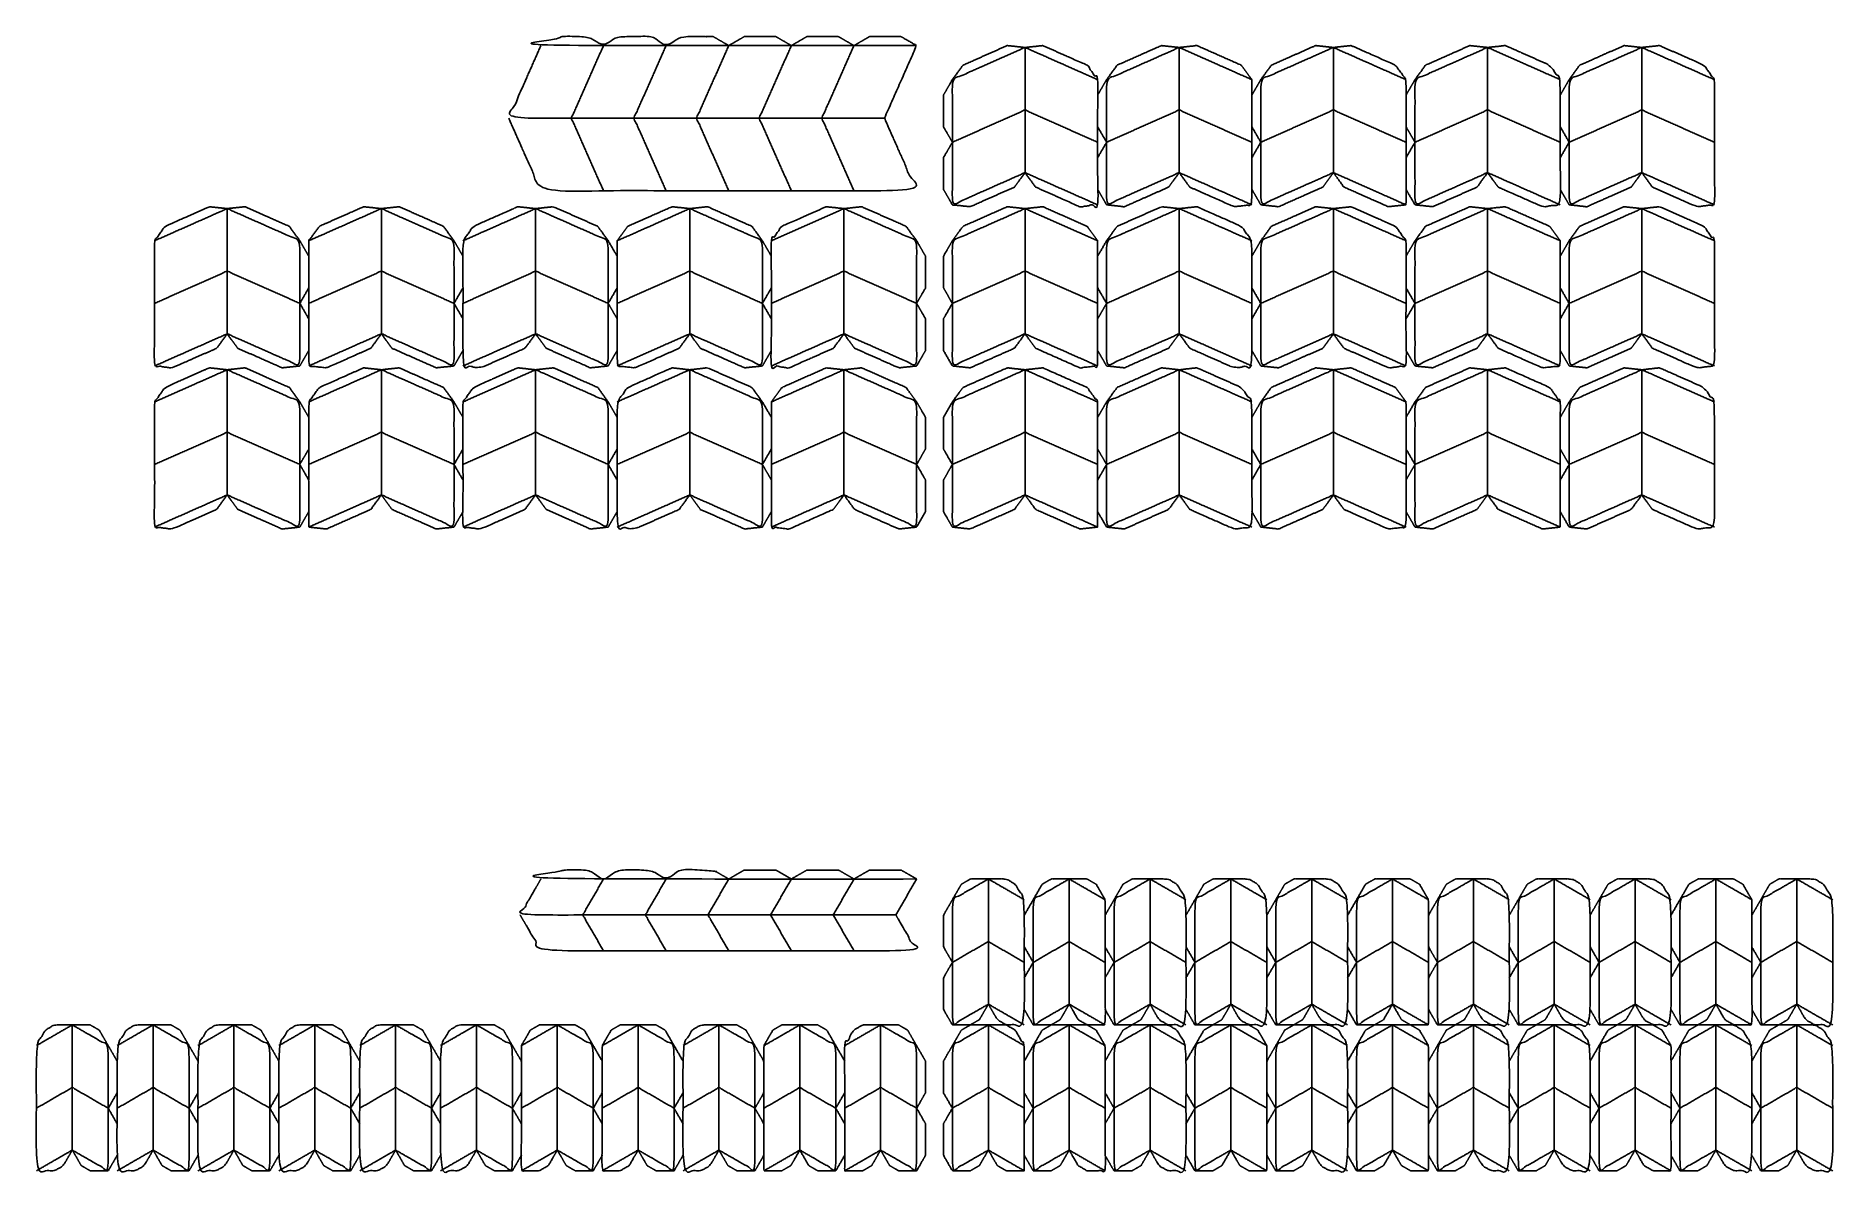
# Model space of a CAD drawing. Header units: millimetres. Extents: x 0 to 50.2, y -0.1 to 31.7.
import ezdxf

# ---------------------------------------------------------------- set-up
doc = ezdxf.new("R2010")
doc.units = ezdxf.units.MM
doc.layers.add('Make2D$Visible$Curves', color=18, linetype='Continuous', true_color=0x000000)

msp = doc.modelspace()

# ---------------------------------------------------------------- linework, layer by layer
at = {"layer": 'Make2D$Visible$Curves', "color": 1, "lineweight": -3, "true_color": 0xff0000}
for points, knots in [([(23.702, 29.434), (24.151, 30.449), (24.601, 31.464), (24.384, 31.589), (24.168, 31.714), (23.726, 31.714), (23.284, 31.714), (23.067, 31.589), (22.851, 31.464), (22.634, 31.589), (22.418, 31.714), (21.976, 31.714), (21.534, 31.714), (21.317, 31.589), (21.101, 31.464), (20.884, 31.589), (20.668, 31.714), (20.226, 31.714), (19.784, 31.714), (19.567, 31.589), (19.351, 31.464), (19.134, 31.589), (18.918, 31.714), (18.476, 31.714), (18.034, 31.714), (17.817, 31.589), (17.601, 31.464), (17.384, 31.589), (17.168, 31.714), (16.726, 31.714), (16.284, 31.714), (16.067, 31.589), (15.851, 31.464), (15.634, 31.589), (15.418, 31.714), (14.976, 31.714), (14.534, 31.714), (14.317, 31.589), (14.101, 31.464), (19.351, 31.464), (24.601, 31.464)], [0, 0, 0, 1, 1, 2, 2, 3, 3, 4, 4, 5, 5, 6, 6, 7, 7, 8, 8, 9, 9, 10, 10, 11, 11, 12, 12, 13, 13, 14, 14, 15, 15, 16, 16, 17, 17, 18, 18, 19, 19, 20, 20, 20]), ([(13.202, 29.434), (13.651, 28.419), (14.101, 27.405), (19.351, 27.405), (24.601, 27.405), (24.151, 28.419), (23.702, 29.434), (22.827, 29.434), (21.952, 29.434), (17.577, 29.434), (13.202, 29.434), (13.651, 30.449), (14.101, 31.464)], [0, 0, 0, 1, 1, 2, 2, 3, 3, 4, 4, 5, 5, 6, 6, 6]), ([(25.601, 28.761), (25.476, 28.978), (25.351, 29.194), (25.351, 29.636), (25.351, 30.078), (25.476, 30.295), (25.601, 30.511), (25.748, 30.713), (25.896, 30.915), (26.515, 31.19), (27.133, 31.464), (27.382, 31.437), (27.631, 31.411), (27.879, 31.437), (28.128, 31.464), (28.747, 31.19), (29.366, 30.915), (29.513, 30.713), (29.66, 30.511), (29.66, 28.761), (29.66, 27.011), (29.412, 26.985), (29.163, 26.958), (28.544, 27.233), (27.925, 27.507), (27.778, 27.709), (27.631, 27.911), (27.483, 27.709), (27.336, 27.507), (26.717, 27.233), (26.098, 26.958), (25.85, 26.985), (25.601, 27.011), (25.476, 27.228), (25.351, 27.444), (25.351, 27.886), (25.351, 28.328), (25.476, 28.545), (25.601, 28.761)], [0, 0, 0, 1, 1, 2, 2, 3, 3, 4, 4, 5, 5, 6, 6, 7, 7, 8, 8, 9, 9, 10, 10, 11, 11, 12, 12, 13, 13, 14, 14, 15, 15, 16, 16, 17, 17, 18, 18, 19, 19, 19]), ([(29.66, 30.078), (29.785, 30.295), (29.91, 30.511), (30.058, 30.713), (30.205, 30.915), (30.824, 31.19), (31.443, 31.464), (31.691, 31.437), (31.94, 31.411), (32.188, 31.437), (32.437, 31.464), (33.056, 31.19), (33.675, 30.915), (33.822, 30.713), (33.97, 30.511), (33.97, 30.295), (33.97, 30.078)], [2, 2, 2, 3, 3, 4, 4, 5, 5, 6, 6, 7, 7, 8, 8, 9, 9, 9.123718, 9.123718, 9.123718]), ([(33.97, 29.195), (33.97, 29.637), (33.97, 30.078), (34.095, 30.295), (34.22, 30.511), (34.367, 30.713), (34.514, 30.915), (35.133, 31.19), (35.752, 31.464), (36.001, 31.437), (36.249, 31.411), (36.498, 31.437), (36.746, 31.464), (37.365, 31.19), (37.984, 30.915), (38.132, 30.713), (38.279, 30.511), (38.279, 29.42), (38.279, 28.328)], [1.000724, 1.000724, 1.000724, 2, 2, 3, 3, 4, 4, 5, 5, 6, 6, 7, 7, 8, 8, 9, 9, 9.623718, 9.623718, 9.623718]), ([(38.279, 30.078), (38.404, 30.295), (38.529, 30.511), (38.676, 30.713), (38.823, 30.915), (39.442, 31.19), (40.061, 31.464), (40.31, 31.437), (40.558, 31.411), (40.807, 31.437), (41.056, 31.464), (41.675, 31.19), (42.294, 30.915), (42.441, 30.713), (42.588, 30.511), (42.588, 28.761), (42.588, 27.011), (42.34, 26.985), (42.091, 26.958), (41.472, 27.233), (40.853, 27.507), (40.706, 27.709), (40.558, 27.911), (40.411, 27.709), (40.264, 27.507), (39.645, 27.233), (39.026, 26.958), (38.777, 26.985), (38.529, 27.011), (38.404, 27.228), (38.279, 27.444), (38.279, 27.886), (38.279, 28.328), (38.404, 28.545), (38.529, 28.761), (38.404, 28.978), (38.279, 29.194)], [-17, -17, -17, -16, -16, -15, -15, -14, -14, -13, -13, -12, -12, -11, -11, -10, -10, -9, -9, -8, -8, -7, -7, -6, -6, -5, -5, -4, -4, -3, -3, -2, -2, -1, -1, 0, 0, 1, 1, 1]), ([(42.588, 30.078), (42.713, 30.295), (42.838, 30.511), (42.985, 30.713), (43.133, 30.915), (43.752, 31.19), (44.371, 31.464), (44.619, 31.437), (44.868, 31.411), (45.116, 31.437), (45.365, 31.464), (45.984, 31.19), (46.603, 30.915), (46.75, 30.713), (46.897, 30.511), (46.897, 28.761), (46.897, 27.011), (46.649, 26.985), (46.4, 26.958), (45.781, 27.233), (45.162, 27.507), (45.015, 27.709), (44.868, 27.911), (44.72, 27.709), (44.573, 27.507), (43.954, 27.233), (43.335, 26.958), (43.087, 26.985), (42.838, 27.011), (42.713, 27.228), (42.588, 27.444)], [2, 2, 2, 3, 3, 4, 4, 5, 5, 6, 6, 7, 7, 8, 8, 9, 9, 10, 10, 11, 11, 12, 12, 13, 13, 14, 14, 15, 15, 16, 16, 17, 17, 17]), ([(33.97, 29.195), (33.97, 28.103), (33.97, 27.011), (33.721, 26.985), (33.472, 26.958), (32.853, 27.233), (32.234, 27.507), (32.087, 27.709), (31.94, 27.911), (31.793, 27.709), (31.645, 27.507), (31.026, 27.233), (30.407, 26.958), (30.159, 26.985), (29.91, 27.011), (29.785, 27.228), (29.66, 27.444)], [-9.623806, -9.623806, -9.623806, -9, -9, -8, -8, -7, -7, -6, -6, -5, -5, -4, -4, -3, -3, -2, -2, -2]), ([(29.66, 28.328), (29.785, 28.545), (29.91, 28.761), (29.785, 28.978), (29.66, 29.194)], [-1, -1, -1, 0, 0, 1, 1, 1]), ([(33.97, 28.328), (34.095, 28.545), (34.22, 28.761), (34.095, 28.978), (33.97, 29.194)], [-1, -1, -1, 0, 0, 1, 1, 1]), ([(42.588, 28.328), (42.713, 28.545), (42.838, 28.761), (42.713, 28.978), (42.588, 29.194)], [-1, -1, -1, 0, 0, 1, 1, 1]), ([(38.279, 27.444), (38.279, 27.228), (38.279, 27.011), (38.03, 26.985), (37.782, 26.958), (37.163, 27.233), (36.544, 27.507), (36.396, 27.709), (36.249, 27.911), (36.102, 27.709), (35.955, 27.507), (35.336, 27.233), (34.717, 26.958), (34.468, 26.985), (34.22, 27.011), (34.095, 27.228), (33.97, 27.444)], [9.87643, 9.87643, 9.87643, 10, 10, 11, 11, 12, 12, 13, 13, 14, 14, 15, 15, 16, 16, 17, 17, 17]), ([(7.614, 25.573), (7.489, 25.789), (7.364, 26.006), (7.217, 26.208), (7.069, 26.41), (6.45, 26.684), (5.831, 26.958), (5.583, 26.932), (5.334, 26.905), (5.086, 26.932), (4.837, 26.958), (4.218, 26.684), (3.599, 26.41), (3.452, 26.208), (3.305, 26.006), (3.305, 24.256), (3.305, 22.506), (3.553, 22.479), (3.802, 22.453), (4.421, 22.727), (5.04, 23.001), (5.187, 23.203), (5.334, 23.405), (5.481, 23.203), (5.629, 23.001), (6.248, 22.727), (6.867, 22.453), (7.115, 22.479), (7.364, 22.506), (7.489, 22.722), (7.614, 22.939), (7.614, 22.939), (7.614, 22.939)], [2, 2, 2, 3, 3, 4, 4, 5, 5, 6, 6, 7, 7, 8, 8, 9, 9, 10, 10, 11, 11, 12, 12, 13, 13, 14, 14, 15, 15, 16, 16, 17, 17, 17.000025, 17.000025, 17.000025]), ([(11.923, 25.573), (11.798, 25.789), (11.673, 26.006), (11.526, 26.208), (11.379, 26.41), (10.76, 26.684), (10.141, 26.958), (9.892, 26.932), (9.643, 26.905), (9.395, 26.932), (9.146, 26.958), (8.527, 26.684), (7.908, 26.41), (7.761, 26.208), (7.614, 26.006), (7.614, 25.347), (7.614, 24.689)], [2, 2, 2, 3, 3, 4, 4, 5, 5, 6, 6, 7, 7, 8, 8, 9, 9, 9.376113, 9.376113, 9.376113]), ([(16.232, 23.823), (16.107, 24.039), (15.982, 24.256), (16.107, 24.472), (16.232, 24.689), (16.232, 25.131), (16.232, 25.573), (16.107, 25.789), (15.982, 26.006), (15.835, 26.208), (15.688, 26.41), (15.069, 26.684), (14.45, 26.958), (14.201, 26.932), (13.953, 26.905), (13.704, 26.932), (13.456, 26.958), (12.837, 26.684), (12.218, 26.41), (12.07, 26.208), (11.923, 26.006), (11.923, 24.256), (11.923, 22.506), (12.172, 22.479), (12.42, 22.453), (13.039, 22.727), (13.658, 23.001), (13.805, 23.203), (13.953, 23.405), (14.1, 23.203), (14.247, 23.001), (14.866, 22.727), (15.485, 22.453), (15.734, 22.479), (15.982, 22.506), (16.107, 22.722), (16.232, 22.939), (16.232, 22.939), (16.232, 22.939)], [-1, -1, -1, 0, 0, 1, 1, 2, 2, 3, 3, 4, 4, 5, 5, 6, 6, 7, 7, 8, 8, 9, 9, 10, 10, 11, 11, 12, 12, 13, 13, 14, 14, 15, 15, 16, 16, 17, 17, 17.000567, 17.000567, 17.000567]), ([(20.542, 25.573), (20.417, 25.789), (20.292, 26.006), (20.144, 26.208), (19.997, 26.41), (19.378, 26.684), (18.759, 26.958), (18.511, 26.932), (18.262, 26.905), (18.013, 26.932), (17.765, 26.958), (17.146, 26.684), (16.527, 26.41), (16.38, 26.208), (16.232, 26.006), (16.232, 25.789), (16.232, 25.573)], [2, 2, 2, 3, 3, 4, 4, 5, 5, 6, 6, 7, 7, 8, 8, 9, 9, 9.123718, 9.123718, 9.123718]), ([(24.601, 24.256), (24.726, 24.472), (24.851, 24.689), (24.851, 25.131), (24.851, 25.573), (24.726, 25.789), (24.601, 26.006), (24.454, 26.208), (24.306, 26.41), (23.687, 26.684), (23.068, 26.958), (22.82, 26.932), (22.571, 26.905), (22.323, 26.932), (22.074, 26.958), (21.455, 26.684), (20.836, 26.41), (20.689, 26.208), (20.542, 26.006), (20.542, 24.256), (20.542, 22.506), (20.79, 22.479), (21.039, 22.453), (21.658, 22.727), (22.277, 23.001), (22.424, 23.203), (22.571, 23.405), (22.719, 23.203), (22.866, 23.001), (23.485, 22.727), (24.104, 22.453), (24.352, 22.479), (24.601, 22.506), (24.726, 22.722), (24.851, 22.939), (24.851, 23.381), (24.851, 23.823), (24.726, 24.039), (24.601, 24.256)], [0, 0, 0, 1, 1, 2, 2, 3, 3, 4, 4, 5, 5, 6, 6, 7, 7, 8, 8, 9, 9, 10, 10, 11, 11, 12, 12, 13, 13, 14, 14, 15, 15, 16, 16, 17, 17, 18, 18, 19, 19, 19]), ([(29.66, 24.688), (29.66, 23.597), (29.66, 22.506), (29.412, 22.479), (29.163, 22.453), (28.544, 22.727), (27.925, 23.001), (27.778, 23.203), (27.631, 23.405), (27.483, 23.203), (27.336, 23.001), (26.717, 22.727), (26.098, 22.453), (25.85, 22.479), (25.601, 22.506), (25.476, 22.722), (25.351, 22.939), (25.351, 23.381), (25.351, 23.823), (25.476, 24.039), (25.601, 24.256), (25.476, 24.472), (25.351, 24.689), (25.351, 25.131), (25.351, 25.573), (25.476, 25.789), (25.601, 26.006), (25.748, 26.208), (25.896, 26.41), (26.515, 26.684), (27.133, 26.958), (27.382, 26.932), (27.631, 26.905), (27.879, 26.932), (28.128, 26.958), (28.747, 26.684), (29.366, 26.41), (29.513, 26.208), (29.66, 26.006), (29.66, 25.789), (29.66, 25.573)], [-9.62362, -9.62362, -9.62362, -9, -9, -8, -8, -7, -7, -6, -6, -5, -5, -4, -4, -3, -3, -2, -2, -1, -1, 0, 0, 1, 1, 2, 2, 3, 3, 4, 4, 5, 5, 6, 6, 7, 7, 8, 8, 9, 9, 9.123718, 9.123718, 9.123718]), ([(29.66, 23.823), (29.785, 24.039), (29.91, 24.256), (29.785, 24.472), (29.66, 24.689), (29.66, 25.131), (29.66, 25.573), (29.785, 25.789), (29.91, 26.006), (30.058, 26.208), (30.205, 26.41), (30.824, 26.684), (31.443, 26.958), (31.691, 26.932), (31.94, 26.905), (32.188, 26.932), (32.437, 26.958), (33.056, 26.684), (33.675, 26.41), (33.822, 26.208), (33.97, 26.006), (33.97, 24.256), (33.97, 22.506), (33.721, 22.479), (33.472, 22.453), (32.853, 22.727), (32.234, 23.001), (32.087, 23.203), (31.94, 23.405), (31.793, 23.203), (31.645, 23.001), (31.026, 22.727), (30.407, 22.453), (30.159, 22.479), (29.91, 22.506), (29.785, 22.722), (29.66, 22.939)], [-1, -1, -1, 0, 0, 1, 1, 2, 2, 3, 3, 4, 4, 5, 5, 6, 6, 7, 7, 8, 8, 9, 9, 10, 10, 11, 11, 12, 12, 13, 13, 14, 14, 15, 15, 16, 16, 17, 17, 17]), ([(33.97, 25.573), (34.095, 25.789), (34.22, 26.006), (34.367, 26.208), (34.514, 26.41), (35.133, 26.684), (35.752, 26.958), (36.001, 26.932), (36.249, 26.905), (36.498, 26.932), (36.746, 26.958), (37.365, 26.684), (37.984, 26.41), (38.132, 26.208), (38.279, 26.006), (38.279, 24.256), (38.279, 22.506), (38.03, 22.479), (37.782, 22.453), (37.163, 22.727), (36.544, 23.001), (36.396, 23.203), (36.249, 23.405), (36.102, 23.203), (35.955, 23.001), (35.336, 22.727), (34.717, 22.453), (34.468, 22.479), (34.22, 22.506), (34.095, 22.722), (33.97, 22.939)], [2, 2, 2, 3, 3, 4, 4, 5, 5, 6, 6, 7, 7, 8, 8, 9, 9, 10, 10, 11, 11, 12, 12, 13, 13, 14, 14, 15, 15, 16, 16, 17, 17, 17]), ([(38.279, 25.573), (38.404, 25.789), (38.529, 26.006), (38.676, 26.208), (38.823, 26.41), (39.442, 26.684), (40.061, 26.958), (40.31, 26.932), (40.558, 26.905), (40.807, 26.932), (41.056, 26.958), (41.675, 26.684), (42.294, 26.41), (42.441, 26.208), (42.588, 26.006), (42.588, 25.789), (42.588, 25.573)], [2, 2, 2, 3, 3, 4, 4, 5, 5, 6, 6, 7, 7, 8, 8, 9, 9, 9.123718, 9.123718, 9.123718]), ([(42.588, 24.689), (42.588, 25.131), (42.588, 25.573), (42.713, 25.789), (42.838, 26.006), (42.985, 26.208), (43.133, 26.41), (43.752, 26.684), (44.371, 26.958), (44.619, 26.932), (44.868, 26.905), (45.116, 26.932), (45.365, 26.958), (45.984, 26.684), (46.603, 26.41), (46.75, 26.208), (46.897, 26.006), (46.897, 24.256), (46.897, 22.506), (46.649, 22.479), (46.4, 22.453), (45.781, 22.727), (45.162, 23.001), (45.015, 23.203), (44.868, 23.405), (44.72, 23.203), (44.573, 23.001), (43.954, 22.727), (43.335, 22.453), (43.087, 22.479), (42.838, 22.506), (42.713, 22.722), (42.588, 22.939)], [1.00035, 1.00035, 1.00035, 2, 2, 3, 3, 4, 4, 5, 5, 6, 6, 7, 7, 8, 8, 9, 9, 10, 10, 11, 11, 12, 12, 13, 13, 14, 14, 15, 15, 16, 16, 17, 17, 17]), ([(7.614, 23.823), (7.489, 24.039), (7.364, 24.256), (7.489, 24.472), (7.614, 24.689), (7.614, 24.689), (7.614, 24.689)], [-1, -1, -1, 0, 0, 1, 1, 1.000668, 1.000668, 1.000668]), ([(7.614, 24.689), (7.614, 23.597), (7.614, 22.506), (7.862, 22.479), (8.111, 22.453), (8.73, 22.727), (9.349, 23.001), (9.496, 23.203), (9.643, 23.405), (9.791, 23.203), (9.938, 23.001), (10.557, 22.727), (11.176, 22.453), (11.425, 22.479), (11.673, 22.506), (11.798, 22.722), (11.923, 22.939), (11.923, 22.939), (11.923, 22.939)], [-9.623774, -9.623774, -9.623774, -9, -9, -8, -8, -7, -7, -6, -6, -5, -5, -4, -4, -3, -3, -2, -2, -1.999927, -1.999927, -1.999927]), ([(11.923, 23.823), (11.798, 24.039), (11.673, 24.256), (11.798, 24.472), (11.923, 24.689), (11.923, 24.689), (11.923, 24.689)], [-1, -1, -1, 0, 0, 1, 1, 1.000716, 1.000716, 1.000716]), ([(16.232, 24.69), (16.232, 23.598), (16.232, 22.506), (16.481, 22.479), (16.73, 22.453), (17.349, 22.727), (17.967, 23.001), (18.115, 23.203), (18.262, 23.405), (18.409, 23.203), (18.557, 23.001), (19.176, 22.727), (19.795, 22.453), (20.043, 22.479), (20.292, 22.506), (20.417, 22.722), (20.542, 22.939), (20.542, 22.939), (20.542, 22.94)], [9.375976, 9.375976, 9.375976, 10, 10, 11, 11, 12, 12, 13, 13, 14, 14, 15, 15, 16, 16, 17, 17, 17.001061, 17.001061, 17.001061]), ([(20.542, 23.823), (20.417, 24.039), (20.292, 24.256), (20.417, 24.472), (20.542, 24.689), (20.542, 24.689), (20.542, 24.689)], [-1, -1, -1, 0, 0, 1, 1, 1.000459, 1.000459, 1.000459]), ([(33.97, 23.823), (34.095, 24.039), (34.22, 24.256), (34.095, 24.472), (33.97, 24.689)], [-1, -1, -1, 0, 0, 1, 1, 1]), ([(42.588, 24.689), (42.588, 23.597), (42.588, 22.506), (42.34, 22.479), (42.091, 22.453), (41.472, 22.727), (40.853, 23.001), (40.706, 23.203), (40.558, 23.405), (40.411, 23.203), (40.264, 23.001), (39.645, 22.727), (39.026, 22.453), (38.777, 22.479), (38.529, 22.506), (38.404, 22.722), (38.279, 22.939)], [-9.623806, -9.623806, -9.623806, -9, -9, -8, -8, -7, -7, -6, -6, -5, -5, -4, -4, -3, -3, -2, -2, -2]), ([(38.279, 23.823), (38.404, 24.039), (38.529, 24.256), (38.404, 24.472), (38.279, 24.689)], [-1, -1, -1, 0, 0, 1, 1, 1]), ([(42.588, 23.823), (42.713, 24.039), (42.838, 24.256), (42.713, 24.472), (42.588, 24.689)], [-1, -1, -1, 0, 0, 1, 1, 1]), ([(7.614, 21.067), (7.489, 21.283), (7.364, 21.5), (7.217, 21.702), (7.069, 21.904), (6.45, 22.178), (5.831, 22.453), (5.583, 22.426), (5.334, 22.399), (5.086, 22.426), (4.837, 22.453), (4.218, 22.178), (3.599, 21.904), (3.452, 21.702), (3.305, 21.5), (3.305, 19.75), (3.305, 18), (3.553, 17.973), (3.802, 17.947), (4.421, 18.221), (5.04, 18.495), (5.187, 18.697), (5.334, 18.899), (5.481, 18.697), (5.629, 18.495), (6.248, 18.221), (6.867, 17.947), (7.115, 17.973), (7.364, 18), (7.489, 18.217), (7.614, 18.433)], [-17, -17, -17, -16, -16, -15, -15, -14, -14, -13, -13, -12, -12, -11, -11, -10, -10, -9, -9, -8, -8, -7, -7, -6, -6, -5, -5, -4, -4, -3, -3, -2, -2, -2]), ([(11.923, 21.067), (11.798, 21.283), (11.673, 21.5), (11.526, 21.702), (11.379, 21.904), (10.76, 22.178), (10.141, 22.453), (9.892, 22.426), (9.643, 22.399), (9.395, 22.426), (9.146, 22.453), (8.527, 22.178), (7.908, 21.904), (7.761, 21.702), (7.614, 21.5), (7.614, 20.408), (7.614, 19.317)], [2, 2, 2, 3, 3, 4, 4, 5, 5, 6, 6, 7, 7, 8, 8, 9, 9, 9.623718, 9.623718, 9.623718]), ([(16.232, 21.067), (16.107, 21.283), (15.982, 21.5), (15.835, 21.702), (15.688, 21.904), (15.069, 22.178), (14.45, 22.453), (14.201, 22.426), (13.953, 22.399), (13.704, 22.426), (13.456, 22.453), (12.837, 22.178), (12.218, 21.904), (12.07, 21.702), (11.923, 21.5), (11.923, 19.75), (11.923, 18), (12.172, 17.973), (12.42, 17.947), (13.039, 18.221), (13.658, 18.495), (13.805, 18.697), (13.953, 18.899), (14.1, 18.697), (14.247, 18.495), (14.866, 18.221), (15.485, 17.947), (15.734, 17.973), (15.982, 18), (16.107, 18.217), (16.232, 18.433), (16.232, 18.434), (16.232, 18.434)], [2, 2, 2, 3, 3, 4, 4, 5, 5, 6, 6, 7, 7, 8, 8, 9, 9, 10, 10, 11, 11, 12, 12, 13, 13, 14, 14, 15, 15, 16, 16, 17, 17, 17.001234, 17.001234, 17.001234]), ([(20.542, 19.317), (20.417, 19.533), (20.292, 19.75), (20.417, 19.967), (20.542, 20.183), (20.542, 20.625), (20.542, 21.067), (20.417, 21.283), (20.292, 21.5), (20.144, 21.702), (19.997, 21.904), (19.378, 22.178), (18.759, 22.453), (18.511, 22.426), (18.262, 22.399), (18.013, 22.426), (17.765, 22.453), (17.146, 22.178), (16.527, 21.904), (16.38, 21.702), (16.232, 21.5), (16.232, 19.75), (16.232, 18), (16.481, 17.973), (16.73, 17.947), (17.349, 18.221), (17.967, 18.495), (18.115, 18.697), (18.262, 18.899), (18.409, 18.697), (18.557, 18.495), (19.176, 18.221), (19.795, 17.947), (20.043, 17.973), (20.292, 18), (20.417, 18.217), (20.542, 18.433), (20.542, 18.433), (20.542, 18.433)], [-1, -1, -1, 0, 0, 1, 1, 2, 2, 3, 3, 4, 4, 5, 5, 6, 6, 7, 7, 8, 8, 9, 9, 10, 10, 11, 11, 12, 12, 13, 13, 14, 14, 15, 15, 16, 16, 17, 17, 17.000482, 17.000482, 17.000482]), ([(20.542, 20.184), (20.542, 19.092), (20.542, 18), (20.79, 17.973), (21.039, 17.947), (21.658, 18.221), (22.277, 18.495), (22.424, 18.697), (22.571, 18.899), (22.719, 18.697), (22.866, 18.495), (23.485, 18.221), (24.104, 17.947), (24.352, 17.973), (24.601, 18), (24.726, 18.217), (24.851, 18.433), (24.851, 18.875), (24.851, 19.317), (24.726, 19.533), (24.601, 19.75), (24.726, 19.967), (24.851, 20.183), (24.851, 20.625), (24.851, 21.067), (24.726, 21.283), (24.601, 21.5), (24.454, 21.702), (24.306, 21.904), (23.687, 22.178), (23.068, 22.453), (22.82, 22.426), (22.571, 22.399), (22.323, 22.426), (22.074, 22.453), (21.455, 22.178), (20.836, 21.904), (20.689, 21.702), (20.542, 21.5), (20.542, 21.283), (20.542, 21.067)], [-9.624002, -9.624002, -9.624002, -9, -9, -8, -8, -7, -7, -6, -6, -5, -5, -4, -4, -3, -3, -2, -2, -1, -1, 0, 0, 1, 1, 2, 2, 3, 3, 4, 4, 5, 5, 6, 6, 7, 7, 8, 8, 9, 9, 9.123718, 9.123718, 9.123718]), ([(29.66, 18.434), (29.66, 18.217), (29.66, 18), (29.412, 17.973), (29.163, 17.947), (28.544, 18.221), (27.925, 18.495), (27.778, 18.697), (27.631, 18.899), (27.483, 18.697), (27.336, 18.495), (26.717, 18.221), (26.098, 17.947), (25.85, 17.973), (25.601, 18), (25.476, 18.217), (25.351, 18.433), (25.351, 18.875), (25.351, 19.317), (25.476, 19.533), (25.601, 19.75), (25.476, 19.967), (25.351, 20.183), (25.351, 20.625), (25.351, 21.067), (25.476, 21.283), (25.601, 21.5), (25.748, 21.702), (25.896, 21.904), (26.515, 22.178), (27.133, 22.453), (27.382, 22.426), (27.631, 22.399), (27.879, 22.426), (28.128, 22.453), (28.747, 22.178), (29.366, 21.904), (29.513, 21.702), (29.66, 21.5), (29.66, 20.408), (29.66, 19.317)], [-9.123873, -9.123873, -9.123873, -9, -9, -8, -8, -7, -7, -6, -6, -5, -5, -4, -4, -3, -3, -2, -2, -1, -1, 0, 0, 1, 1, 2, 2, 3, 3, 4, 4, 5, 5, 6, 6, 7, 7, 8, 8, 9, 9, 9.623718, 9.623718, 9.623718]), ([(29.66, 21.067), (29.785, 21.283), (29.91, 21.5), (30.058, 21.702), (30.205, 21.904), (30.824, 22.178), (31.443, 22.453), (31.691, 22.426), (31.94, 22.399), (32.188, 22.426), (32.437, 22.453), (33.056, 22.178), (33.675, 21.904), (33.822, 21.702), (33.97, 21.5), (33.97, 19.75), (33.97, 18), (33.721, 17.973), (33.472, 17.947), (32.853, 18.221), (32.234, 18.495), (32.087, 18.697), (31.94, 18.899), (31.793, 18.697), (31.645, 18.495), (31.026, 18.221), (30.407, 17.947), (30.159, 17.973), (29.91, 18), (29.785, 18.217), (29.66, 18.433), (29.66, 18.875), (29.66, 19.317), (29.785, 19.533), (29.91, 19.75), (29.785, 19.967), (29.66, 20.183)], [-17, -17, -17, -16, -16, -15, -15, -14, -14, -13, -13, -12, -12, -11, -11, -10, -10, -9, -9, -8, -8, -7, -7, -6, -6, -5, -5, -4, -4, -3, -3, -2, -2, -1, -1, 0, 0, 1, 1, 1]), ([(33.97, 21.067), (34.095, 21.283), (34.22, 21.5), (34.367, 21.702), (34.514, 21.904), (35.133, 22.178), (35.752, 22.453), (36.001, 22.426), (36.249, 22.399), (36.498, 22.426), (36.746, 22.453), (37.365, 22.178), (37.984, 21.904), (38.132, 21.702), (38.279, 21.5), (38.279, 21.283), (38.279, 21.067)], [2, 2, 2, 3, 3, 4, 4, 5, 5, 6, 6, 7, 7, 8, 8, 9, 9, 9.123718, 9.123718, 9.123718]), ([(38.279, 19.317), (38.404, 19.533), (38.529, 19.75), (38.404, 19.967), (38.279, 20.183), (38.279, 20.625), (38.279, 21.067), (38.404, 21.283), (38.529, 21.5), (38.676, 21.702), (38.823, 21.904), (39.442, 22.178), (40.061, 22.453), (40.31, 22.426), (40.558, 22.399), (40.807, 22.426), (41.056, 22.453), (41.675, 22.178), (42.294, 21.904), (42.441, 21.702), (42.588, 21.5), (42.588, 20.408), (42.588, 19.317)], [-1, -1, -1, 0, 0, 1, 1, 2, 2, 3, 3, 4, 4, 5, 5, 6, 6, 7, 7, 8, 8, 9, 9, 9.623718, 9.623718, 9.623718]), ([(42.588, 21.067), (42.713, 21.283), (42.838, 21.5), (42.985, 21.702), (43.133, 21.904), (43.752, 22.178), (44.371, 22.453), (44.619, 22.426), (44.868, 22.399), (45.116, 22.426), (45.365, 22.453), (45.984, 22.178), (46.603, 21.904), (46.75, 21.702), (46.897, 21.5), (46.897, 19.75), (46.897, 18), (46.649, 17.973), (46.4, 17.947), (45.781, 18.221), (45.162, 18.495), (45.015, 18.697), (44.868, 18.899), (44.72, 18.697), (44.573, 18.495), (43.954, 18.221), (43.335, 17.947), (43.087, 17.973), (42.838, 18), (42.713, 18.217), (42.588, 18.433), (42.588, 18.875), (42.588, 19.317), (42.713, 19.533), (42.838, 19.75), (42.713, 19.967), (42.588, 20.183)], [-17, -17, -17, -16, -16, -15, -15, -14, -14, -13, -13, -12, -12, -11, -11, -10, -10, -9, -9, -8, -8, -7, -7, -6, -6, -5, -5, -4, -4, -3, -3, -2, -2, -1, -1, 0, 0, 1, 1, 1]), ([(7.614, 18.433), (7.614, 18.875), (7.614, 19.317), (7.489, 19.533), (7.364, 19.75), (7.489, 19.967), (7.614, 20.183), (7.614, 20.183), (7.614, 20.183)], [-1.999827, -1.999827, -1.999827, -1, -1, 0, 0, 1, 1, 1.000089, 1.000089, 1.000089]), ([(11.923, 19.317), (11.798, 19.533), (11.673, 19.75), (11.798, 19.967), (11.923, 20.183), (11.923, 20.183), (11.923, 20.183)], [-1, -1, -1, 0, 0, 1, 1, 1.000146, 1.000146, 1.000146]), ([(16.232, 19.317), (16.107, 19.533), (15.982, 19.75), (16.107, 19.967), (16.232, 20.183), (16.232, 20.183), (16.232, 20.184)], [-1, -1, -1, 0, 0, 1, 1, 1.000631, 1.000631, 1.000631]), ([(33.97, 19.317), (34.095, 19.533), (34.22, 19.75), (34.095, 19.967), (33.97, 20.183)], [-1, -1, -1, 0, 0, 1, 1, 1]), ([(38.279, 20.183), (38.279, 19.092), (38.279, 18), (38.03, 17.973), (37.782, 17.947), (37.163, 18.221), (36.544, 18.495), (36.396, 18.697), (36.249, 18.899), (36.102, 18.697), (35.955, 18.495), (35.336, 18.221), (34.717, 17.947), (34.468, 17.973), (34.22, 18), (34.095, 18.217), (33.97, 18.433)], [9.376222, 9.376222, 9.376222, 10, 10, 11, 11, 12, 12, 13, 13, 14, 14, 15, 15, 16, 16, 17, 17, 17]), ([(7.614, 18.433), (7.614, 18.217), (7.614, 18), (7.862, 17.973), (8.111, 17.947), (8.73, 18.221), (9.349, 18.495), (9.496, 18.697), (9.643, 18.899), (9.791, 18.697), (9.938, 18.495), (10.557, 18.221), (11.176, 17.947), (11.425, 17.973), (11.673, 18), (11.798, 18.217), (11.923, 18.433), (11.923, 18.433), (11.923, 18.433)], [9.876238, 9.876238, 9.876238, 10, 10, 11, 11, 12, 12, 13, 13, 14, 14, 15, 15, 16, 16, 17, 17, 17.000296, 17.000296, 17.000296]), ([(42.588, 18.433), (42.588, 18.216), (42.588, 18), (42.34, 17.973), (42.091, 17.947), (41.472, 18.221), (40.853, 18.495), (40.706, 18.697), (40.558, 18.899), (40.411, 18.697), (40.264, 18.495), (39.645, 18.221), (39.026, 17.947), (38.777, 17.973), (38.529, 18), (38.404, 18.217), (38.279, 18.433)], [9.876318, 9.876318, 9.876318, 10, 10, 11, 11, 12, 12, 13, 13, 14, 14, 15, 15, 16, 16, 17, 17, 17]), ([(13.521, 7.155), (13.811, 6.653), (14.101, 6.151), (19.351, 6.151), (24.601, 6.151), (24.311, 6.653), (24.021, 7.155), (23.146, 7.155), (22.271, 7.155), (17.896, 7.155), (13.521, 7.155), (13.811, 7.658), (14.101, 8.16)], [0, 0, 0, 1, 1, 2, 2, 3, 3, 4, 4, 5, 5, 6, 6, 6]), ([(24.021, 7.155), (24.311, 7.658), (24.601, 8.16), (24.384, 8.285), (24.168, 8.41), (23.726, 8.41), (23.284, 8.41), (23.067, 8.285), (22.851, 8.16), (22.634, 8.285), (22.418, 8.41), (21.976, 8.41), (21.534, 8.41), (21.317, 8.285), (21.101, 8.16), (20.884, 8.285), (20.668, 8.41), (20.226, 8.41), (19.784, 8.41), (19.567, 8.285), (19.351, 8.16), (19.134, 8.285), (18.918, 8.41), (18.476, 8.41), (18.034, 8.41), (17.817, 8.285), (17.601, 8.16), (17.384, 8.285), (17.168, 8.41), (16.726, 8.41), (16.284, 8.41), (16.067, 8.285), (15.851, 8.16), (15.634, 8.285), (15.418, 8.41), (14.976, 8.41), (14.534, 8.41), (14.317, 8.285), (14.101, 8.16), (19.351, 8.16), (24.601, 8.16)], [0, 0, 0, 1, 1, 2, 2, 3, 3, 4, 4, 5, 5, 6, 6, 7, 7, 8, 8, 9, 9, 10, 10, 11, 11, 12, 12, 13, 13, 14, 14, 15, 15, 16, 16, 17, 17, 18, 18, 19, 19, 20, 20, 20]), ([(25.601, 5.83), (25.476, 6.047), (25.351, 6.263), (25.351, 6.705), (25.351, 7.147), (25.476, 7.363), (25.601, 7.58), (25.726, 7.797), (25.851, 8.013), (25.978, 8.087), (26.106, 8.16), (26.356, 8.16), (26.606, 8.16), (26.856, 8.16), (27.106, 8.16), (27.233, 8.087), (27.36, 8.013), (27.485, 7.797), (27.61, 7.58), (27.61, 5.83), (27.61, 4.08), (27.36, 4.08), (27.11, 4.08), (26.983, 4.153), (26.856, 4.227), (26.731, 4.443), (26.606, 4.66), (26.481, 4.443), (26.356, 4.227), (26.228, 4.153), (26.101, 4.08), (25.851, 4.08), (25.601, 4.08), (25.476, 4.297), (25.351, 4.513), (25.351, 4.955), (25.351, 5.397), (25.476, 5.613), (25.601, 5.83)], [0, 0, 0, 1, 1, 2, 2, 3, 3, 4, 4, 5, 5, 6, 6, 7, 7, 8, 8, 9, 9, 10, 10, 11, 11, 12, 12, 13, 13, 14, 14, 15, 15, 16, 16, 17, 17, 18, 18, 19, 19, 19]), ([(27.61, 7.147), (27.735, 7.363), (27.86, 7.58), (27.985, 7.797), (28.11, 8.013), (28.237, 8.087), (28.365, 8.16), (28.615, 8.16), (28.865, 8.16), (29.115, 8.16), (29.365, 8.16), (29.492, 8.087), (29.619, 8.013), (29.744, 7.797), (29.869, 7.58), (29.869, 7.363), (29.869, 7.147)], [2, 2, 2, 3, 3, 4, 4, 5, 5, 6, 6, 7, 7, 8, 8, 9, 9, 9.123718, 9.123718, 9.123718]), ([(29.869, 5.397), (29.994, 5.613), (30.119, 5.83), (29.994, 6.047), (29.869, 6.263), (29.869, 6.705), (29.869, 7.147), (29.994, 7.363), (30.119, 7.58), (30.244, 7.797), (30.369, 8.013), (30.497, 8.087), (30.624, 8.16), (30.874, 8.16), (31.124, 8.16), (31.374, 8.16), (31.624, 8.16), (31.751, 8.087), (31.879, 8.013), (32.004, 7.797), (32.129, 7.58), (32.129, 5.83), (32.129, 4.08), (31.879, 4.08), (31.629, 4.08), (31.501, 4.153), (31.374, 4.227), (31.249, 4.443), (31.124, 4.66), (30.999, 4.443), (30.874, 4.227), (30.747, 4.153), (30.619, 4.08), (30.369, 4.08), (30.119, 4.08), (29.994, 4.297), (29.869, 4.513)], [-1, -1, -1, 0, 0, 1, 1, 2, 2, 3, 3, 4, 4, 5, 5, 6, 6, 7, 7, 8, 8, 9, 9, 10, 10, 11, 11, 12, 12, 13, 13, 14, 14, 15, 15, 16, 16, 17, 17, 17]), ([(32.129, 7.147), (32.254, 7.363), (32.379, 7.58), (32.504, 7.797), (32.629, 8.013), (32.756, 8.087), (32.883, 8.16), (33.133, 8.16), (33.383, 8.16), (33.633, 8.16), (33.883, 8.16), (34.01, 8.087), (34.138, 8.013), (34.263, 7.797), (34.388, 7.58), (34.388, 5.83), (34.388, 4.08), (34.138, 4.08), (33.888, 4.08), (33.76, 4.153), (33.633, 4.227), (33.508, 4.443), (33.383, 4.66), (33.258, 4.443), (33.133, 4.227), (33.006, 4.153), (32.879, 4.08), (32.629, 4.08), (32.379, 4.08), (32.254, 4.297), (32.129, 4.513)], [2, 2, 2, 3, 3, 4, 4, 5, 5, 6, 6, 7, 7, 8, 8, 9, 9, 10, 10, 11, 11, 12, 12, 13, 13, 14, 14, 15, 15, 16, 16, 17, 17, 17]), ([(34.388, 7.147), (34.513, 7.363), (34.638, 7.58), (34.763, 7.797), (34.888, 8.013), (35.015, 8.087), (35.142, 8.16), (35.392, 8.16), (35.642, 8.16), (35.892, 8.16), (36.142, 8.16), (36.27, 8.087), (36.397, 8.013), (36.522, 7.797), (36.647, 7.58), (36.647, 5.83), (36.647, 4.08), (36.397, 4.08), (36.147, 4.08), (36.02, 4.153), (35.892, 4.227), (35.767, 4.443), (35.642, 4.66), (35.517, 4.443), (35.392, 4.227), (35.265, 4.153), (35.138, 4.08), (34.888, 4.08), (34.638, 4.08), (34.513, 4.297), (34.388, 4.513)], [2, 2, 2, 3, 3, 4, 4, 5, 5, 6, 6, 7, 7, 8, 8, 9, 9, 10, 10, 11, 11, 12, 12, 13, 13, 14, 14, 15, 15, 16, 16, 17, 17, 17]), ([(36.647, 7.147), (36.772, 7.363), (36.897, 7.58), (37.022, 7.797), (37.147, 8.013), (37.274, 8.087), (37.401, 8.16), (37.651, 8.16), (37.901, 8.16), (38.151, 8.16), (38.401, 8.16), (38.529, 8.087), (38.656, 8.013), (38.781, 7.797), (38.906, 7.58), (38.906, 7.363), (38.906, 7.147)], [2, 2, 2, 3, 3, 4, 4, 5, 5, 6, 6, 7, 7, 8, 8, 9, 9, 9.123718, 9.123718, 9.123718]), ([(39.156, 5.83), (39.031, 6.047), (38.906, 6.263), (38.906, 6.705), (38.906, 7.147), (39.031, 7.363), (39.156, 7.58), (39.281, 7.797), (39.406, 8.013), (39.533, 8.087), (39.661, 8.16), (39.911, 8.16), (40.161, 8.16), (40.411, 8.16), (40.661, 8.16), (40.788, 8.087), (40.915, 8.013), (41.04, 7.797), (41.165, 7.58), (41.165, 5.83), (41.165, 4.08), (40.915, 4.08), (40.665, 4.08), (40.538, 4.153), (40.411, 4.227), (40.286, 4.443), (40.161, 4.66), (40.036, 4.443), (39.911, 4.227), (39.783, 4.153), (39.656, 4.08), (39.406, 4.08), (39.156, 4.08), (39.031, 4.297), (38.906, 4.513), (38.906, 4.955), (38.906, 5.397), (39.031, 5.613), (39.156, 5.83)], [0, 0, 0, 1, 1, 2, 2, 3, 3, 4, 4, 5, 5, 6, 6, 7, 7, 8, 8, 9, 9, 10, 10, 11, 11, 12, 12, 13, 13, 14, 14, 15, 15, 16, 16, 17, 17, 18, 18, 19, 19, 19]), ([(41.165, 7.147), (41.29, 7.363), (41.415, 7.58), (41.54, 7.797), (41.665, 8.013), (41.793, 8.087), (41.92, 8.16), (42.17, 8.16), (42.42, 8.16), (42.67, 8.16), (42.92, 8.16), (43.047, 8.087), (43.174, 8.013), (43.299, 7.797), (43.424, 7.58), (43.424, 5.83), (43.424, 4.08), (43.174, 4.08), (42.924, 4.08), (42.797, 4.153), (42.67, 4.227), (42.545, 4.443), (42.42, 4.66), (42.295, 4.443), (42.17, 4.227), (42.043, 4.153), (41.915, 4.08), (41.665, 4.08), (41.415, 4.08), (41.29, 4.297), (41.165, 4.513)], [2, 2, 2, 3, 3, 4, 4, 5, 5, 6, 6, 7, 7, 8, 8, 9, 9, 10, 10, 11, 11, 12, 12, 13, 13, 14, 14, 15, 15, 16, 16, 17, 17, 17]), ([(43.424, 7.147), (43.549, 7.363), (43.674, 7.58), (43.799, 7.797), (43.924, 8.013), (44.052, 8.087), (44.179, 8.16), (44.429, 8.16), (44.679, 8.16), (44.929, 8.16), (45.179, 8.16), (45.306, 8.087), (45.434, 8.013), (45.559, 7.797), (45.684, 7.58), (45.684, 5.83), (45.684, 4.08), (45.434, 4.08), (45.184, 4.08), (45.056, 4.153), (44.929, 4.227), (44.804, 4.443), (44.679, 4.66), (44.554, 4.443), (44.429, 4.227), (44.302, 4.153), (44.174, 4.08), (43.924, 4.08), (43.674, 4.08), (43.549, 4.297), (43.424, 4.513)], [2, 2, 2, 3, 3, 4, 4, 5, 5, 6, 6, 7, 7, 8, 8, 9, 9, 10, 10, 11, 11, 12, 12, 13, 13, 14, 14, 15, 15, 16, 16, 17, 17, 17]), ([(45.684, 7.147), (45.809, 7.363), (45.934, 7.58), (46.059, 7.797), (46.184, 8.013), (46.311, 8.087), (46.438, 8.16), (46.688, 8.16), (46.938, 8.16), (47.188, 8.16), (47.438, 8.16), (47.565, 8.087), (47.693, 8.013), (47.818, 7.797), (47.943, 7.58), (47.943, 7.363), (47.943, 7.147)], [2, 2, 2, 3, 3, 4, 4, 5, 5, 6, 6, 7, 7, 8, 8, 9, 9, 9.123718, 9.123718, 9.123718]), ([(47.943, 5.397), (48.068, 5.613), (48.193, 5.83), (48.068, 6.047), (47.943, 6.263), (47.943, 6.705), (47.943, 7.147), (48.068, 7.363), (48.193, 7.58), (48.318, 7.797), (48.443, 8.013), (48.57, 8.087), (48.697, 8.16), (48.947, 8.16), (49.197, 8.16), (49.447, 8.16), (49.697, 8.16), (49.825, 8.087), (49.952, 8.013), (50.077, 7.797), (50.202, 7.58), (50.202, 5.83), (50.202, 4.08), (49.952, 4.08), (49.702, 4.08), (49.575, 4.153), (49.447, 4.227), (49.322, 4.443), (49.197, 4.66), (49.072, 4.443), (48.947, 4.227), (48.82, 4.153), (48.693, 4.08), (48.443, 4.08), (48.193, 4.08), (48.068, 4.297), (47.943, 4.513)], [-1, -1, -1, 0, 0, 1, 1, 2, 2, 3, 3, 4, 4, 5, 5, 6, 6, 7, 7, 8, 8, 9, 9, 10, 10, 11, 11, 12, 12, 13, 13, 14, 14, 15, 15, 16, 16, 17, 17, 17]), ([(29.869, 6.263), (29.869, 5.171), (29.869, 4.08), (29.619, 4.08), (29.369, 4.08), (29.242, 4.153), (29.115, 4.227), (28.99, 4.443), (28.865, 4.66), (28.74, 4.443), (28.615, 4.227), (28.487, 4.153), (28.36, 4.08), (28.11, 4.08), (27.86, 4.08), (27.735, 4.297), (27.61, 4.513)], [-9.623677, -9.623677, -9.623677, -9, -9, -8, -8, -7, -7, -6, -6, -5, -5, -4, -4, -3, -3, -2, -2, -2]), ([(27.61, 5.397), (27.735, 5.613), (27.86, 5.83), (27.735, 6.047), (27.61, 6.263)], [-1, -1, -1, 0, 0, 1, 1, 1]), ([(32.129, 5.397), (32.254, 5.613), (32.379, 5.83), (32.254, 6.047), (32.129, 6.263)], [-1, -1, -1, 0, 0, 1, 1, 1]), ([(34.388, 5.397), (34.513, 5.613), (34.638, 5.83), (34.513, 6.047), (34.388, 6.263)], [-1, -1, -1, 0, 0, 1, 1, 1]), ([(36.647, 5.397), (36.772, 5.613), (36.897, 5.83), (36.772, 6.047), (36.647, 6.263)], [-1, -1, -1, 0, 0, 1, 1, 1]), ([(41.165, 5.397), (41.29, 5.613), (41.415, 5.83), (41.29, 6.047), (41.165, 6.263)], [-1, -1, -1, 0, 0, 1, 1, 1]), ([(43.424, 5.397), (43.549, 5.613), (43.674, 5.83), (43.549, 6.047), (43.424, 6.263)], [-1, -1, -1, 0, 0, 1, 1, 1]), ([(45.684, 5.397), (45.809, 5.613), (45.934, 5.83), (45.809, 6.047), (45.684, 6.263)], [-1, -1, -1, 0, 0, 1, 1, 1]), ([(47.943, 6.263), (47.943, 5.172), (47.943, 4.08), (47.693, 4.08), (47.443, 4.08), (47.315, 4.153), (47.188, 4.227), (47.063, 4.443), (46.938, 4.66), (46.813, 4.443), (46.688, 4.227), (46.561, 4.153), (46.434, 4.08), (46.184, 4.08), (45.934, 4.08), (45.809, 4.297), (45.684, 4.513)], [9.376223, 9.376223, 9.376223, 10, 10, 11, 11, 12, 12, 13, 13, 14, 14, 15, 15, 16, 16, 17, 17, 17]), ([(38.906, 4.513), (38.906, 4.296), (38.906, 4.08), (38.656, 4.08), (38.406, 4.08), (38.279, 4.153), (38.151, 4.227), (38.026, 4.443), (37.901, 4.66), (37.776, 4.443), (37.651, 4.227), (37.524, 4.153), (37.397, 4.08), (37.147, 4.08), (36.897, 4.08), (36.772, 4.297), (36.647, 4.513)], [-9.123628, -9.123628, -9.123628, -9, -9, -8, -8, -7, -7, -6, -6, -5, -5, -4, -4, -3, -3, -2, -2, -2]), ([(2.259, 3.067), (2.134, 3.283), (2.009, 3.5), (1.884, 3.717), (1.759, 3.933), (1.632, 4.007), (1.505, 4.08), (1.255, 4.08), (1.005, 4.08), (0.755, 4.08), (0.505, 4.08), (0.377, 4.007), (0.25, 3.933), (0.125, 3.717), (0, 3.5), (0, 1.75), (0, 0), (0.25, 0), (0.5, 0), (0.627, 0.073), (0.755, 0.147), (0.88, 0.363), (1.005, 0.58), (1.13, 0.363), (1.255, 0.147), (1.382, 0.073), (1.509, 0), (1.759, 0), (2.009, 0), (2.134, 0.217), (2.259, 0.433), (2.259, 0.433), (2.259, 0.433)], [2, 2, 2, 3, 3, 4, 4, 5, 5, 6, 6, 7, 7, 8, 8, 9, 9, 10, 10, 11, 11, 12, 12, 13, 13, 14, 14, 15, 15, 16, 16, 17, 17, 17.000055, 17.000055, 17.000055]), ([(4.518, 3.067), (4.393, 3.283), (4.268, 3.5), (4.143, 3.717), (4.018, 3.933), (3.891, 4.007), (3.764, 4.08), (3.514, 4.08), (3.264, 4.08), (3.014, 4.08), (2.764, 4.08), (2.636, 4.007), (2.509, 3.933), (2.384, 3.717), (2.259, 3.5), (2.259, 1.75), (2.259, 0), (2.509, 0), (2.759, 0), (2.886, 0.073), (3.014, 0.147), (3.139, 0.363), (3.264, 0.58), (3.389, 0.363), (3.514, 0.147), (3.641, 0.073), (3.768, 0), (4.018, 0), (4.268, 0), (4.393, 0.217), (4.518, 0.433), (4.518, 0.433), (4.518, 0.433)], [2, 2, 2, 3, 3, 4, 4, 5, 5, 6, 6, 7, 7, 8, 8, 9, 9, 10, 10, 11, 11, 12, 12, 13, 13, 14, 14, 15, 15, 16, 16, 17, 17, 17.000126, 17.000126, 17.000126]), ([(6.778, 3.067), (6.653, 3.283), (6.528, 3.5), (6.403, 3.717), (6.278, 3.933), (6.15, 4.007), (6.023, 4.08), (5.773, 4.08), (5.523, 4.08), (5.273, 4.08), (5.023, 4.08), (4.896, 4.007), (4.768, 3.933), (4.643, 3.717), (4.518, 3.5), (4.518, 1.75), (4.518, 0), (4.768, 0), (5.018, 0), (5.146, 0.073), (5.273, 0.147), (5.398, 0.363), (5.523, 0.58), (5.648, 0.363), (5.773, 0.147), (5.9, 0.073), (6.028, 0), (6.278, 0), (6.528, 0), (6.653, 0.217), (6.778, 0.433), (6.778, 0.433), (6.778, 0.433)], [2, 2, 2, 3, 3, 4, 4, 5, 5, 6, 6, 7, 7, 8, 8, 9, 9, 10, 10, 11, 11, 12, 12, 13, 13, 14, 14, 15, 15, 16, 16, 17, 17, 17.000055, 17.000055, 17.000055]), ([(9.037, 3.067), (8.912, 3.283), (8.787, 3.5), (8.662, 3.717), (8.537, 3.933), (8.409, 4.007), (8.282, 4.08), (8.032, 4.08), (7.782, 4.08), (7.532, 4.08), (7.282, 4.08), (7.155, 4.007), (7.028, 3.933), (6.903, 3.717), (6.778, 3.5), (6.778, 1.75), (6.778, 0), (7.028, 0), (7.278, 0), (7.405, 0.073), (7.532, 0.147), (7.657, 0.363), (7.782, 0.58), (7.907, 0.363), (8.032, 0.147), (8.159, 0.073), (8.287, 0), (8.537, 0), (8.787, 0), (8.912, 0.217), (9.037, 0.433), (9.037, 0.433), (9.037, 0.433)], [2, 2, 2, 3, 3, 4, 4, 5, 5, 6, 6, 7, 7, 8, 8, 9, 9, 10, 10, 11, 11, 12, 12, 13, 13, 14, 14, 15, 15, 16, 16, 17, 17, 17.000134, 17.000134, 17.000134]), ([(11.296, 3.067), (11.171, 3.283), (11.046, 3.5), (10.921, 3.717), (10.796, 3.933), (10.669, 4.007), (10.541, 4.08), (10.291, 4.08), (10.041, 4.08), (9.791, 4.08), (9.541, 4.08), (9.414, 4.007), (9.287, 3.933), (9.162, 3.717), (9.037, 3.5), (9.037, 1.75), (9.037, 0), (9.287, 0), (9.537, 0), (9.664, 0.073), (9.791, 0.147), (9.916, 0.363), (10.041, 0.58), (10.166, 0.363), (10.291, 0.147), (10.419, 0.073), (10.546, 0), (10.796, 0), (11.046, 0), (11.171, 0.217), (11.296, 0.433), (11.296, 0.433), (11.296, 0.433)], [2, 2, 2, 3, 3, 4, 4, 5, 5, 6, 6, 7, 7, 8, 8, 9, 9, 10, 10, 11, 11, 12, 12, 13, 13, 14, 14, 15, 15, 16, 16, 17, 17, 17.000338, 17.000338, 17.000338]), ([(13.555, 1.317), (13.43, 1.533), (13.305, 1.75), (13.43, 1.967), (13.555, 2.183), (13.555, 2.625), (13.555, 3.067), (13.43, 3.283), (13.305, 3.5), (13.18, 3.717), (13.055, 3.933), (12.928, 4.007), (12.8, 4.08), (12.55, 4.08), (12.3, 4.08), (12.05, 4.08), (11.8, 4.08), (11.673, 4.007), (11.546, 3.933), (11.421, 3.717), (11.296, 3.5), (11.296, 1.75), (11.296, 0), (11.546, 0), (11.796, 0), (11.923, 0.073), (12.05, 0.147), (12.175, 0.363), (12.3, 0.58), (12.425, 0.363), (12.55, 0.147), (12.678, 0.073), (12.805, 0), (13.055, 0), (13.305, 0), (13.43, 0.217), (13.555, 0.433), (13.555, 0.433), (13.555, 0.433)], [-1, -1, -1, 0, 0, 1, 1, 2, 2, 3, 3, 4, 4, 5, 5, 6, 6, 7, 7, 8, 8, 9, 9, 10, 10, 11, 11, 12, 12, 13, 13, 14, 14, 15, 15, 16, 16, 17, 17, 17.000409, 17.000409, 17.000409]), ([(15.814, 1.317), (15.689, 1.533), (15.564, 1.75), (15.689, 1.967), (15.814, 2.183), (15.814, 2.625), (15.814, 3.067), (15.689, 3.283), (15.564, 3.5), (15.439, 3.717), (15.314, 3.933), (15.187, 4.007), (15.06, 4.08), (14.81, 4.08), (14.56, 4.08), (14.31, 4.08), (14.06, 4.08), (13.932, 4.007), (13.805, 3.933), (13.68, 3.717), (13.555, 3.5), (13.555, 3.283), (13.555, 3.067)], [-1, -1, -1, 0, 0, 1, 1, 2, 2, 3, 3, 4, 4, 5, 5, 6, 6, 7, 7, 8, 8, 9, 9, 9.123718, 9.123718, 9.123718]), ([(18.073, 3.067), (17.948, 3.283), (17.823, 3.5), (17.698, 3.717), (17.573, 3.933), (17.446, 4.007), (17.319, 4.08), (17.069, 4.08), (16.819, 4.08), (16.569, 4.08), (16.319, 4.08), (16.192, 4.007), (16.064, 3.933), (15.939, 3.717), (15.814, 3.5), (15.814, 3.283), (15.814, 3.067)], [2, 2, 2, 3, 3, 4, 4, 5, 5, 6, 6, 7, 7, 8, 8, 9, 9, 9.123718, 9.123718, 9.123718]), ([(20.083, 1.75), (20.208, 1.967), (20.333, 2.183), (20.333, 2.625), (20.333, 3.067), (20.208, 3.283), (20.083, 3.5), (19.958, 3.717), (19.833, 3.933), (19.705, 4.007), (19.578, 4.08), (19.328, 4.08), (19.078, 4.08), (18.828, 4.08), (18.578, 4.08), (18.451, 4.007), (18.323, 3.933), (18.198, 3.717), (18.073, 3.5), (18.073, 1.75), (18.073, 0), (18.323, 0), (18.573, 0), (18.701, 0.073), (18.828, 0.147), (18.953, 0.363), (19.078, 0.58), (19.203, 0.363), (19.328, 0.147), (19.455, 0.073), (19.583, 0), (19.833, 0), (20.083, 0), (20.208, 0.217), (20.333, 0.433), (20.333, 0.875), (20.333, 1.317), (20.208, 1.533), (20.083, 1.75)], [0, 0, 0, 1, 1, 2, 2, 3, 3, 4, 4, 5, 5, 6, 6, 7, 7, 8, 8, 9, 9, 10, 10, 11, 11, 12, 12, 13, 13, 14, 14, 15, 15, 16, 16, 17, 17, 18, 18, 19, 19, 19]), ([(22.592, 3.067), (22.467, 3.283), (22.342, 3.5), (22.217, 3.717), (22.092, 3.933), (21.964, 4.007), (21.837, 4.08), (21.587, 4.08), (21.337, 4.08), (21.087, 4.08), (20.837, 4.08), (20.71, 4.007), (20.583, 3.933), (20.458, 3.717), (20.333, 3.5), (20.333, 3.283), (20.333, 3.067)], [2, 2, 2, 3, 3, 4, 4, 5, 5, 6, 6, 7, 7, 8, 8, 9, 9, 9.123718, 9.123718, 9.123718]), ([(22.592, 0.433), (22.592, 0.217), (22.592, 0), (22.842, 0), (23.092, 0), (23.219, 0.073), (23.346, 0.147), (23.471, 0.363), (23.596, 0.58), (23.721, 0.363), (23.846, 0.147), (23.974, 0.073), (24.101, 0), (24.351, 0), (24.601, 0), (24.726, 0.217), (24.851, 0.433), (24.851, 0.875), (24.851, 1.317), (24.726, 1.533), (24.601, 1.75), (24.726, 1.967), (24.851, 2.183), (24.851, 2.625), (24.851, 3.067), (24.726, 3.283), (24.601, 3.5), (24.476, 3.717), (24.351, 3.933), (24.224, 4.007), (24.096, 4.08), (23.846, 4.08), (23.596, 4.08), (23.346, 4.08), (23.096, 4.08), (22.969, 4.007), (22.842, 3.933), (22.717, 3.717), (22.592, 3.5), (22.592, 1.967), (22.592, 0.434)], [-9.123718, -9.123718, -9.123718, -9, -9, -8, -8, -7, -7, -6, -6, -5, -5, -4, -4, -3, -3, -2, -2, -1, -1, 0, 0, 1, 1, 2, 2, 3, 3, 4, 4, 5, 5, 6, 6, 7, 7, 8, 8, 9, 9, 9.875995, 9.875995, 9.875995]), ([(27.61, 0.433), (27.61, 0.216), (27.61, 0), (27.36, 0), (27.11, 0), (26.983, 0.073), (26.856, 0.147), (26.731, 0.363), (26.606, 0.58), (26.481, 0.363), (26.356, 0.147), (26.228, 0.073), (26.101, 0), (25.851, 0), (25.601, 0), (25.476, 0.217), (25.351, 0.433), (25.351, 0.875), (25.351, 1.317), (25.476, 1.533), (25.601, 1.75), (25.476, 1.967), (25.351, 2.183), (25.351, 2.625), (25.351, 3.067), (25.476, 3.283), (25.601, 3.5), (25.726, 3.717), (25.851, 3.933), (25.978, 4.007), (26.106, 4.08), (26.356, 4.08), (26.606, 4.08), (26.856, 4.08), (27.106, 4.08), (27.233, 4.007), (27.36, 3.933), (27.485, 3.717), (27.61, 3.5), (27.61, 2.408), (27.61, 1.317)], [-9.123653, -9.123653, -9.123653, -9, -9, -8, -8, -7, -7, -6, -6, -5, -5, -4, -4, -3, -3, -2, -2, -1, -1, 0, 0, 1, 1, 2, 2, 3, 3, 4, 4, 5, 5, 6, 6, 7, 7, 8, 8, 9, 9, 9.623718, 9.623718, 9.623718]), ([(27.61, 3.067), (27.735, 3.283), (27.86, 3.5), (27.985, 3.717), (28.11, 3.933), (28.237, 4.007), (28.365, 4.08), (28.615, 4.08), (28.865, 4.08), (29.115, 4.08), (29.365, 4.08), (29.492, 4.007), (29.619, 3.933), (29.744, 3.717), (29.869, 3.5), (29.869, 3.283), (29.869, 3.067)], [2, 2, 2, 3, 3, 4, 4, 5, 5, 6, 6, 7, 7, 8, 8, 9, 9, 9.123718, 9.123718, 9.123718]), ([(29.869, 1.317), (29.994, 1.533), (30.119, 1.75), (29.994, 1.967), (29.869, 2.183), (29.869, 2.625), (29.869, 3.067), (29.994, 3.283), (30.119, 3.5), (30.244, 3.717), (30.369, 3.933), (30.497, 4.007), (30.624, 4.08), (30.874, 4.08), (31.124, 4.08), (31.374, 4.08), (31.624, 4.08), (31.751, 4.007), (31.879, 3.933), (32.004, 3.717), (32.129, 3.5), (32.129, 1.75), (32.129, 0), (31.879, 0), (31.629, 0), (31.501, 0.073), (31.374, 0.147), (31.249, 0.363), (31.124, 0.58), (30.999, 0.363), (30.874, 0.147), (30.747, 0.073), (30.619, 0), (30.369, 0), (30.119, 0), (29.994, 0.217), (29.869, 0.433)], [-1, -1, -1, 0, 0, 1, 1, 2, 2, 3, 3, 4, 4, 5, 5, 6, 6, 7, 7, 8, 8, 9, 9, 10, 10, 11, 11, 12, 12, 13, 13, 14, 14, 15, 15, 16, 16, 17, 17, 17]), ([(32.129, 3.067), (32.254, 3.283), (32.379, 3.5), (32.504, 3.717), (32.629, 3.933), (32.756, 4.007), (32.883, 4.08), (33.133, 4.08), (33.383, 4.08), (33.633, 4.08), (33.883, 4.08), (34.01, 4.007), (34.138, 3.933), (34.263, 3.717), (34.388, 3.5), (34.388, 3.283), (34.388, 3.067)], [2, 2, 2, 3, 3, 4, 4, 5, 5, 6, 6, 7, 7, 8, 8, 9, 9, 9.123718, 9.123718, 9.123718]), ([(34.638, 1.75), (34.513, 1.967), (34.388, 2.183), (34.388, 2.625), (34.388, 3.067), (34.513, 3.283), (34.638, 3.5), (34.763, 3.717), (34.888, 3.933), (35.015, 4.007), (35.142, 4.08), (35.392, 4.08), (35.642, 4.08), (35.892, 4.08), (36.142, 4.08), (36.27, 4.007), (36.397, 3.933), (36.522, 3.717), (36.647, 3.5), (36.647, 1.75), (36.647, 0), (36.397, 0), (36.147, 0), (36.02, 0.073), (35.892, 0.147), (35.767, 0.363), (35.642, 0.58), (35.517, 0.363), (35.392, 0.147), (35.265, 0.073), (35.138, 0), (34.888, 0), (34.638, 0), (34.513, 0.217), (34.388, 0.433), (34.388, 0.875), (34.388, 1.317), (34.513, 1.533), (34.638, 1.75)], [0, 0, 0, 1, 1, 2, 2, 3, 3, 4, 4, 5, 5, 6, 6, 7, 7, 8, 8, 9, 9, 10, 10, 11, 11, 12, 12, 13, 13, 14, 14, 15, 15, 16, 16, 17, 17, 18, 18, 19, 19, 19]), ([(36.647, 3.067), (36.772, 3.283), (36.897, 3.5), (37.022, 3.717), (37.147, 3.933), (37.274, 4.007), (37.401, 4.08), (37.651, 4.08), (37.901, 4.08), (38.151, 4.08), (38.401, 4.08), (38.529, 4.007), (38.656, 3.933), (38.781, 3.717), (38.906, 3.5), (38.906, 3.283), (38.906, 3.067)], [2, 2, 2, 3, 3, 4, 4, 5, 5, 6, 6, 7, 7, 8, 8, 9, 9, 9.123718, 9.123718, 9.123718]), ([(39.156, 1.75), (39.031, 1.967), (38.906, 2.183), (38.906, 2.625), (38.906, 3.067), (39.031, 3.283), (39.156, 3.5), (39.281, 3.717), (39.406, 3.933), (39.533, 4.007), (39.661, 4.08), (39.911, 4.08), (40.161, 4.08), (40.411, 4.08), (40.661, 4.08), (40.788, 4.007), (40.915, 3.933), (41.04, 3.717), (41.165, 3.5), (41.165, 1.75), (41.165, 0), (40.915, 0), (40.665, 0), (40.538, 0.073), (40.411, 0.147), (40.286, 0.363), (40.161, 0.58), (40.036, 0.363), (39.911, 0.147), (39.783, 0.073), (39.656, 0), (39.406, 0), (39.156, 0), (39.031, 0.217), (38.906, 0.433), (38.906, 0.875), (38.906, 1.317), (39.031, 1.533), (39.156, 1.75)], [0, 0, 0, 1, 1, 2, 2, 3, 3, 4, 4, 5, 5, 6, 6, 7, 7, 8, 8, 9, 9, 10, 10, 11, 11, 12, 12, 13, 13, 14, 14, 15, 15, 16, 16, 17, 17, 18, 18, 19, 19, 19]), ([(41.165, 3.067), (41.29, 3.283), (41.415, 3.5), (41.54, 3.717), (41.665, 3.933), (41.793, 4.007), (41.92, 4.08), (42.17, 4.08), (42.42, 4.08), (42.67, 4.08), (42.92, 4.08), (43.047, 4.007), (43.174, 3.933), (43.299, 3.717), (43.424, 3.5), (43.424, 1.75), (43.424, 0), (43.174, 0), (42.924, 0), (42.797, 0.073), (42.67, 0.147), (42.545, 0.363), (42.42, 0.58), (42.295, 0.363), (42.17, 0.147), (42.043, 0.073), (41.915, 0), (41.665, 0), (41.415, 0), (41.29, 0.217), (41.165, 0.433)], [2, 2, 2, 3, 3, 4, 4, 5, 5, 6, 6, 7, 7, 8, 8, 9, 9, 10, 10, 11, 11, 12, 12, 13, 13, 14, 14, 15, 15, 16, 16, 17, 17, 17]), ([(43.424, 3.067), (43.549, 3.283), (43.674, 3.5), (43.799, 3.717), (43.924, 3.933), (44.052, 4.007), (44.179, 4.08), (44.429, 4.08), (44.679, 4.08), (44.929, 4.08), (45.179, 4.08), (45.306, 4.007), (45.434, 3.933), (45.559, 3.717), (45.684, 3.5), (45.684, 3.283), (45.684, 3.067)], [2, 2, 2, 3, 3, 4, 4, 5, 5, 6, 6, 7, 7, 8, 8, 9, 9, 9.123718, 9.123718, 9.123718]), ([(45.684, 1.317), (45.809, 1.533), (45.934, 1.75), (45.809, 1.967), (45.684, 2.183), (45.684, 2.625), (45.684, 3.067), (45.809, 3.283), (45.934, 3.5), (46.059, 3.717), (46.184, 3.933), (46.311, 4.007), (46.438, 4.08), (46.688, 4.08), (46.938, 4.08), (47.188, 4.08), (47.438, 4.08), (47.565, 4.007), (47.693, 3.933), (47.818, 3.717), (47.943, 3.5), (47.943, 1.75), (47.943, 0), (47.693, 0), (47.443, 0), (47.315, 0.073), (47.188, 0.147), (47.063, 0.363), (46.938, 0.58), (46.813, 0.363), (46.688, 0.147), (46.561, 0.073), (46.434, 0), (46.184, 0), (45.934, 0), (45.809, 0.217), (45.684, 0.433)], [-1, -1, -1, 0, 0, 1, 1, 2, 2, 3, 3, 4, 4, 5, 5, 6, 6, 7, 7, 8, 8, 9, 9, 10, 10, 11, 11, 12, 12, 13, 13, 14, 14, 15, 15, 16, 16, 17, 17, 17]), ([(47.943, 3.067), (48.068, 3.283), (48.193, 3.5), (48.318, 3.717), (48.443, 3.933), (48.57, 4.007), (48.697, 4.08), (48.947, 4.08), (49.197, 4.08), (49.447, 4.08), (49.697, 4.08), (49.825, 4.007), (49.952, 3.933), (50.077, 3.717), (50.202, 3.5), (50.202, 1.75), (50.202, 0), (49.952, 0), (49.702, 0), (49.575, 0.073), (49.447, 0.147), (49.322, 0.363), (49.197, 0.58), (49.072, 0.363), (48.947, 0.147), (48.82, 0.073), (48.693, 0), (48.443, 0), (48.193, 0), (48.068, 0.217), (47.943, 0.433)], [2, 2, 2, 3, 3, 4, 4, 5, 5, 6, 6, 7, 7, 8, 8, 9, 9, 10, 10, 11, 11, 12, 12, 13, 13, 14, 14, 15, 15, 16, 16, 17, 17, 17]), ([(2.259, 1.317), (2.134, 1.533), (2.009, 1.75), (2.134, 1.967), (2.259, 2.183), (2.259, 2.183), (2.259, 2.184)], [-1, -1, -1, 0, 0, 1, 1, 1.000699, 1.000699, 1.000699]), ([(4.518, 1.317), (4.393, 1.533), (4.268, 1.75), (4.393, 1.967), (4.518, 2.183), (4.518, 2.183), (4.518, 2.183)], [-1, -1, -1, 0, 0, 1, 1, 1.000385, 1.000385, 1.000385]), ([(6.778, 1.317), (6.653, 1.533), (6.528, 1.75), (6.653, 1.967), (6.778, 2.183), (6.778, 2.183), (6.778, 2.183)], [-1, -1, -1, 0, 0, 1, 1, 1.000175, 1.000175, 1.000175]), ([(9.037, 1.317), (8.912, 1.533), (8.787, 1.75), (8.912, 1.967), (9.037, 2.183), (9.037, 2.183), (9.037, 2.184)], [-1, -1, -1, 0, 0, 1, 1, 1.000911, 1.000911, 1.000911]), ([(11.296, 1.317), (11.171, 1.533), (11.046, 1.75), (11.171, 1.967), (11.296, 2.183), (11.296, 2.183), (11.296, 2.184)], [-1, -1, -1, 0, 0, 1, 1, 1.000982, 1.000982, 1.000982]), ([(13.555, 2.184), (13.555, 1.092), (13.555, 0), (13.805, 0), (14.055, 0), (14.182, 0.073), (14.31, 0.147), (14.435, 0.363), (14.56, 0.58), (14.685, 0.363), (14.81, 0.147), (14.937, 0.073), (15.064, 0), (15.314, 0), (15.564, 0), (15.689, 0.217), (15.814, 0.433), (15.814, 0.433), (15.814, 0.433)], [9.376016, 9.376016, 9.376016, 10, 10, 11, 11, 12, 12, 13, 13, 14, 14, 15, 15, 16, 16, 17, 17, 17.00048, 17.00048, 17.00048]), ([(15.814, 2.184), (15.814, 1.092), (15.814, 0), (16.064, 0), (16.314, 0), (16.442, 0.073), (16.569, 0.147), (16.694, 0.363), (16.819, 0.58), (16.944, 0.363), (17.069, 0.147), (17.196, 0.073), (17.323, 0), (17.573, 0), (17.823, 0), (17.948, 0.217), (18.073, 0.433), (18.073, 0.433), (18.073, 0.433)], [9.375998, 9.375998, 9.375998, 10, 10, 11, 11, 12, 12, 13, 13, 14, 14, 15, 15, 16, 16, 17, 17, 17.000009, 17.000009, 17.000009]), ([(18.073, 1.317), (17.948, 1.533), (17.823, 1.75), (17.948, 1.967), (18.073, 2.183), (18.073, 2.183), (18.073, 2.183)], [-1, -1, -1, 0, 0, 1, 1, 1.000068, 1.000068, 1.000068]), ([(22.592, 1.317), (22.467, 1.533), (22.342, 1.75), (22.467, 1.967), (22.592, 2.183), (22.592, 2.183), (22.592, 2.183)], [-1, -1, -1, 0, 0, 1, 1, 1.00009, 1.00009, 1.00009]), ([(29.869, 2.183), (29.869, 1.092), (29.869, 0), (29.619, 0), (29.369, 0), (29.242, 0.073), (29.115, 0.147), (28.99, 0.363), (28.865, 0.58), (28.74, 0.363), (28.615, 0.147), (28.487, 0.073), (28.36, 0), (28.11, 0), (27.86, 0), (27.735, 0.217), (27.61, 0.433), (27.61, 0.875), (27.61, 1.317), (27.735, 1.533), (27.86, 1.75), (27.735, 1.967), (27.61, 2.183)], [-9.623776, -9.623776, -9.623776, -9, -9, -8, -8, -7, -7, -6, -6, -5, -5, -4, -4, -3, -3, -2, -2, -1, -1, 0, 0, 1, 1, 1]), ([(32.129, 1.317), (32.254, 1.533), (32.379, 1.75), (32.254, 1.967), (32.129, 2.183)], [-1, -1, -1, 0, 0, 1, 1, 1]), ([(36.647, 1.317), (36.772, 1.533), (36.897, 1.75), (36.772, 1.967), (36.647, 2.183)], [-1, -1, -1, 0, 0, 1, 1, 1]), ([(41.165, 1.317), (41.29, 1.533), (41.415, 1.75), (41.29, 1.967), (41.165, 2.183)], [-1, -1, -1, 0, 0, 1, 1, 1]), ([(43.424, 1.317), (43.549, 1.533), (43.674, 1.75), (43.549, 1.967), (43.424, 2.183)], [-1, -1, -1, 0, 0, 1, 1, 1]), ([(45.684, 2.183), (45.684, 1.091), (45.684, 0), (45.434, 0), (45.184, 0), (45.056, 0.073), (44.929, 0.147), (44.804, 0.363), (44.679, 0.58), (44.554, 0.363), (44.429, 0.147), (44.302, 0.073), (44.174, 0), (43.924, 0), (43.674, 0), (43.549, 0.217), (43.424, 0.433)], [9.376378, 9.376378, 9.376378, 10, 10, 11, 11, 12, 12, 13, 13, 14, 14, 15, 15, 16, 16, 17, 17, 17]), ([(47.943, 1.317), (48.068, 1.533), (48.193, 1.75), (48.068, 1.967), (47.943, 2.183)], [-1, -1, -1, 0, 0, 1, 1, 1]), ([(20.333, 0.434), (20.333, 0.217), (20.333, 0), (20.583, 0), (20.833, 0), (20.96, 0.073), (21.087, 0.147), (21.212, 0.363), (21.337, 0.58), (21.462, 0.363), (21.587, 0.147), (21.714, 0.073), (21.842, 0), (22.092, 0), (22.342, 0), (22.467, 0.217), (22.592, 0.433), (22.592, 0.434), (22.592, 0.434)], [9.876125, 9.876125, 9.876125, 10, 10, 11, 11, 12, 12, 13, 13, 14, 14, 15, 15, 16, 16, 17, 17, 17.001139, 17.001139, 17.001139]), ([(34.388, 0.433), (34.388, 0.216), (34.388, 0), (34.138, 0), (33.888, 0), (33.76, 0.073), (33.633, 0.147), (33.508, 0.363), (33.383, 0.58), (33.258, 0.363), (33.133, 0.147), (33.006, 0.073), (32.879, 0), (32.629, 0), (32.379, 0), (32.254, 0.217), (32.129, 0.433)], [9.876368, 9.876368, 9.876368, 10, 10, 11, 11, 12, 12, 13, 13, 14, 14, 15, 15, 16, 16, 17, 17, 17]), ([(38.906, 0.433), (38.906, 0.217), (38.906, 0), (38.656, 0), (38.406, 0), (38.279, 0.073), (38.151, 0.147), (38.026, 0.363), (37.901, 0.58), (37.776, 0.363), (37.651, 0.147), (37.524, 0.073), (37.397, 0), (37.147, 0), (36.897, 0), (36.772, 0.217), (36.647, 0.433)], [9.876274, 9.876274, 9.876274, 10, 10, 11, 11, 12, 12, 13, 13, 14, 14, 15, 15, 16, 16, 17, 17, 17])]:
    msp.add_open_spline(points, degree=2, knots=knots, dxfattribs=at)
at = {"layer": 'Make2D$Visible$Curves', "color": 5, "lineweight": -3, "true_color": 0x0000ff}
for points, knots in [([(15.851, 31.464), (15.401, 30.449), (14.952, 29.434), (15.401, 28.419), (15.851, 27.405)], [0, 0, 0, 1, 1, 2, 2, 2]), ([(17.601, 31.464), (17.151, 30.449), (16.702, 29.434), (17.151, 28.419), (17.601, 27.405)], [0, 0, 0, 1, 1, 2, 2, 2]), ([(19.351, 31.464), (18.901, 30.449), (18.452, 29.434), (18.901, 28.419), (19.351, 27.405)], [0, 0, 0, 1, 1, 2, 2, 2]), ([(21.101, 31.464), (20.651, 30.449), (20.202, 29.434), (20.651, 28.419), (21.101, 27.405)], [0, 0, 0, 1, 1, 2, 2, 2]), ([(22.851, 31.464), (22.401, 30.449), (21.952, 29.434), (22.401, 28.419), (22.851, 27.405)], [0, 0, 0, 1, 1, 2, 2, 2]), ([(29.66, 27.011), (28.645, 27.461), (27.631, 27.911), (26.616, 27.461), (25.601, 27.011), (25.601, 28.761), (25.601, 30.511), (26.616, 30.961), (27.631, 31.411), (28.645, 30.961), (29.66, 30.511)], [0, 0, 0, 1, 1, 2, 2, 3, 3, 4, 4, 5, 5, 5]), ([(27.631, 27.911), (27.631, 28.786), (27.631, 29.661), (27.631, 30.536), (27.631, 31.411)], [0, 0, 0, 1, 1, 2, 2, 2]), ([(33.97, 27.011), (32.955, 27.461), (31.94, 27.911), (30.925, 27.461), (29.91, 27.011), (29.91, 28.761), (29.91, 30.511), (30.925, 30.961), (31.94, 31.411), (32.955, 30.961), (33.97, 30.511)], [0, 0, 0, 1, 1, 2, 2, 3, 3, 4, 4, 5, 5, 5]), ([(31.94, 27.911), (31.94, 28.786), (31.94, 29.661), (31.94, 30.536), (31.94, 31.411)], [0, 0, 0, 1, 1, 2, 2, 2]), ([(38.279, 27.011), (37.264, 27.461), (36.249, 27.911), (35.234, 27.461), (34.22, 27.011), (34.22, 28.761), (34.22, 30.511), (35.234, 30.961), (36.249, 31.411), (37.264, 30.961), (38.279, 30.511)], [0, 0, 0, 1, 1, 2, 2, 3, 3, 4, 4, 5, 5, 5]), ([(36.249, 27.911), (36.249, 28.786), (36.249, 29.661), (36.249, 30.536), (36.249, 31.411)], [0, 0, 0, 1, 1, 2, 2, 2]), ([(42.588, 27.011), (41.573, 27.461), (40.558, 27.911), (39.544, 27.461), (38.529, 27.011), (38.529, 28.761), (38.529, 30.511), (39.544, 30.961), (40.558, 31.411), (41.573, 30.961), (42.588, 30.511)], [0, 0, 0, 1, 1, 2, 2, 3, 3, 4, 4, 5, 5, 5]), ([(40.558, 27.911), (40.558, 28.786), (40.558, 29.661), (40.558, 30.536), (40.558, 31.411)], [0, 0, 0, 1, 1, 2, 2, 2]), ([(46.897, 27.011), (45.883, 27.461), (44.868, 27.911), (43.853, 27.461), (42.838, 27.011), (42.838, 28.761), (42.838, 30.511), (43.853, 30.961), (44.868, 31.411), (45.883, 30.961), (46.897, 30.511)], [0, 0, 0, 1, 1, 2, 2, 3, 3, 4, 4, 5, 5, 5]), ([(44.868, 27.911), (44.868, 28.786), (44.868, 29.661), (44.868, 30.536), (44.868, 31.411)], [0, 0, 0, 1, 1, 2, 2, 2]), ([(25.601, 28.761), (26.616, 29.211), (27.631, 29.661), (28.645, 29.211), (29.66, 28.761)], [0, 0, 0, 1, 1, 2, 2, 2]), ([(29.91, 28.761), (30.925, 29.211), (31.94, 29.661), (32.955, 29.211), (33.97, 28.761)], [0, 0, 0, 1, 1, 2, 2, 2]), ([(34.22, 28.761), (35.234, 29.211), (36.249, 29.661), (37.264, 29.211), (38.279, 28.761)], [0, 0, 0, 1, 1, 2, 2, 2]), ([(38.529, 28.761), (39.544, 29.211), (40.558, 29.661), (41.573, 29.211), (42.588, 28.761)], [0, 0, 0, 1, 1, 2, 2, 2]), ([(42.838, 28.761), (43.853, 29.211), (44.868, 29.661), (45.883, 29.211), (46.897, 28.761)], [0, 0, 0, 1, 1, 2, 2, 2]), ([(3.305, 22.506), (4.319, 22.955), (5.334, 23.405), (6.349, 22.955), (7.364, 22.506), (7.364, 24.256), (7.364, 26.006), (6.349, 26.455), (5.334, 26.905), (4.319, 26.455), (3.305, 26.006)], [0, 0, 0, 1, 1, 2, 2, 3, 3, 4, 4, 5, 5, 5]), ([(5.334, 23.405), (5.334, 24.28), (5.334, 25.155), (5.334, 26.03), (5.334, 26.905)], [0, 0, 0, 1, 1, 2, 2, 2]), ([(7.614, 22.506), (8.629, 22.955), (9.643, 23.405), (10.658, 22.955), (11.673, 22.506), (11.673, 24.256), (11.673, 26.006), (10.658, 26.455), (9.643, 26.905), (8.629, 26.455), (7.614, 26.006)], [0, 0, 0, 1, 1, 2, 2, 3, 3, 4, 4, 5, 5, 5]), ([(9.643, 23.405), (9.643, 24.28), (9.643, 25.155), (9.643, 26.03), (9.643, 26.905)], [0, 0, 0, 1, 1, 2, 2, 2]), ([(11.923, 22.506), (12.938, 22.955), (13.953, 23.405), (14.968, 22.955), (15.982, 22.506), (15.982, 24.256), (15.982, 26.006), (14.968, 26.455), (13.953, 26.905), (12.938, 26.455), (11.923, 26.006)], [0, 0, 0, 1, 1, 2, 2, 3, 3, 4, 4, 5, 5, 5]), ([(13.953, 23.405), (13.953, 24.28), (13.953, 25.155), (13.953, 26.03), (13.953, 26.905)], [0, 0, 0, 1, 1, 2, 2, 2]), ([(16.232, 22.506), (17.247, 22.955), (18.262, 23.405), (19.277, 22.955), (20.292, 22.506), (20.292, 24.256), (20.292, 26.006), (19.277, 26.455), (18.262, 26.905), (17.247, 26.455), (16.232, 26.006)], [0, 0, 0, 1, 1, 2, 2, 3, 3, 4, 4, 5, 5, 5]), ([(18.262, 23.405), (18.262, 24.28), (18.262, 25.155), (18.262, 26.03), (18.262, 26.905)], [0, 0, 0, 1, 1, 2, 2, 2]), ([(20.542, 22.506), (21.557, 22.955), (22.571, 23.405), (23.586, 22.955), (24.601, 22.506), (24.601, 24.256), (24.601, 26.006), (23.586, 26.455), (22.571, 26.905), (21.557, 26.455), (20.542, 26.006)], [0, 0, 0, 1, 1, 2, 2, 3, 3, 4, 4, 5, 5, 5]), ([(22.571, 23.405), (22.571, 24.28), (22.571, 25.155), (22.571, 26.03), (22.571, 26.905)], [0, 0, 0, 1, 1, 2, 2, 2]), ([(29.66, 22.506), (28.645, 22.955), (27.631, 23.405), (26.616, 22.955), (25.601, 22.506), (25.601, 24.256), (25.601, 26.006), (26.616, 26.455), (27.631, 26.905), (28.645, 26.455), (29.66, 26.006)], [0, 0, 0, 1, 1, 2, 2, 3, 3, 4, 4, 5, 5, 5]), ([(27.631, 23.405), (27.631, 24.28), (27.631, 25.155), (27.631, 26.03), (27.631, 26.905)], [0, 0, 0, 1, 1, 2, 2, 2]), ([(33.97, 22.506), (32.955, 22.955), (31.94, 23.405), (30.925, 22.955), (29.91, 22.506), (29.91, 24.256), (29.91, 26.006), (30.925, 26.455), (31.94, 26.905), (32.955, 26.455), (33.97, 26.006)], [0, 0, 0, 1, 1, 2, 2, 3, 3, 4, 4, 5, 5, 5]), ([(31.94, 23.405), (31.94, 24.28), (31.94, 25.155), (31.94, 26.03), (31.94, 26.905)], [0, 0, 0, 1, 1, 2, 2, 2]), ([(38.279, 22.506), (37.264, 22.955), (36.249, 23.405), (35.234, 22.955), (34.22, 22.506), (34.22, 24.256), (34.22, 26.006), (35.234, 26.455), (36.249, 26.905), (37.264, 26.455), (38.279, 26.006)], [0, 0, 0, 1, 1, 2, 2, 3, 3, 4, 4, 5, 5, 5]), ([(36.249, 23.405), (36.249, 24.28), (36.249, 25.155), (36.249, 26.03), (36.249, 26.905)], [0, 0, 0, 1, 1, 2, 2, 2]), ([(42.588, 22.506), (41.573, 22.955), (40.558, 23.405), (39.544, 22.955), (38.529, 22.506), (38.529, 24.256), (38.529, 26.006), (39.544, 26.455), (40.558, 26.905), (41.573, 26.455), (42.588, 26.006)], [0, 0, 0, 1, 1, 2, 2, 3, 3, 4, 4, 5, 5, 5]), ([(40.558, 23.405), (40.558, 24.28), (40.558, 25.155), (40.558, 26.03), (40.558, 26.905)], [0, 0, 0, 1, 1, 2, 2, 2]), ([(46.897, 22.506), (45.883, 22.955), (44.868, 23.405), (43.853, 22.955), (42.838, 22.506), (42.838, 24.256), (42.838, 26.006), (43.853, 26.455), (44.868, 26.905), (45.883, 26.455), (46.897, 26.006)], [0, 0, 0, 1, 1, 2, 2, 3, 3, 4, 4, 5, 5, 5]), ([(44.868, 23.405), (44.868, 24.28), (44.868, 25.155), (44.868, 26.03), (44.868, 26.905)], [0, 0, 0, 1, 1, 2, 2, 2]), ([(7.364, 24.256), (6.349, 24.705), (5.334, 25.155), (4.319, 24.705), (3.305, 24.256)], [0, 0, 0, 1, 1, 2, 2, 2]), ([(11.673, 24.256), (10.658, 24.705), (9.643, 25.155), (8.629, 24.705), (7.614, 24.256)], [0, 0, 0, 1, 1, 2, 2, 2]), ([(15.982, 24.256), (14.968, 24.705), (13.953, 25.155), (12.938, 24.705), (11.923, 24.256)], [0, 0, 0, 1, 1, 2, 2, 2]), ([(20.292, 24.256), (19.277, 24.705), (18.262, 25.155), (17.247, 24.705), (16.232, 24.256)], [0, 0, 0, 1, 1, 2, 2, 2]), ([(24.601, 24.256), (23.586, 24.705), (22.571, 25.155), (21.557, 24.705), (20.542, 24.256)], [0, 0, 0, 1, 1, 2, 2, 2]), ([(25.601, 24.256), (26.616, 24.705), (27.631, 25.155), (28.645, 24.705), (29.66, 24.256)], [0, 0, 0, 1, 1, 2, 2, 2]), ([(29.91, 24.256), (30.925, 24.705), (31.94, 25.155), (32.955, 24.705), (33.97, 24.256)], [0, 0, 0, 1, 1, 2, 2, 2]), ([(34.22, 24.256), (35.234, 24.705), (36.249, 25.155), (37.264, 24.705), (38.279, 24.256)], [0, 0, 0, 1, 1, 2, 2, 2]), ([(38.529, 24.256), (39.544, 24.705), (40.558, 25.155), (41.573, 24.705), (42.588, 24.256)], [0, 0, 0, 1, 1, 2, 2, 2]), ([(42.838, 24.256), (43.853, 24.705), (44.868, 25.155), (45.883, 24.705), (46.897, 24.256)], [0, 0, 0, 1, 1, 2, 2, 2]), ([(3.305, 18), (4.319, 18.45), (5.334, 18.899), (6.349, 18.45), (7.364, 18), (7.364, 19.75), (7.364, 21.5), (6.349, 21.95), (5.334, 22.399), (4.319, 21.95), (3.305, 21.5)], [0, 0, 0, 1, 1, 2, 2, 3, 3, 4, 4, 5, 5, 5]), ([(5.334, 18.899), (5.334, 19.774), (5.334, 20.649), (5.334, 21.524), (5.334, 22.399)], [0, 0, 0, 1, 1, 2, 2, 2]), ([(7.614, 18), (8.629, 18.45), (9.643, 18.899), (10.658, 18.45), (11.673, 18), (11.673, 19.75), (11.673, 21.5), (10.658, 21.95), (9.643, 22.399), (8.629, 21.95), (7.614, 21.5)], [0, 0, 0, 1, 1, 2, 2, 3, 3, 4, 4, 5, 5, 5]), ([(9.643, 18.899), (9.643, 19.774), (9.643, 20.649), (9.643, 21.524), (9.643, 22.399)], [0, 0, 0, 1, 1, 2, 2, 2]), ([(11.923, 18), (12.938, 18.45), (13.953, 18.899), (14.968, 18.45), (15.982, 18), (15.982, 19.75), (15.982, 21.5), (14.968, 21.95), (13.953, 22.399), (12.938, 21.95), (11.923, 21.5)], [0, 0, 0, 1, 1, 2, 2, 3, 3, 4, 4, 5, 5, 5]), ([(13.953, 18.899), (13.953, 19.774), (13.953, 20.649), (13.953, 21.524), (13.953, 22.399)], [0, 0, 0, 1, 1, 2, 2, 2]), ([(16.232, 18), (17.247, 18.45), (18.262, 18.899), (19.277, 18.45), (20.292, 18), (20.292, 19.75), (20.292, 21.5), (19.277, 21.95), (18.262, 22.399), (17.247, 21.95), (16.232, 21.5)], [0, 0, 0, 1, 1, 2, 2, 3, 3, 4, 4, 5, 5, 5]), ([(18.262, 18.899), (18.262, 19.774), (18.262, 20.649), (18.262, 21.524), (18.262, 22.399)], [0, 0, 0, 1, 1, 2, 2, 2]), ([(20.542, 18), (21.557, 18.45), (22.571, 18.899), (23.586, 18.45), (24.601, 18), (24.601, 19.75), (24.601, 21.5), (23.586, 21.95), (22.571, 22.399), (21.557, 21.95), (20.542, 21.5)], [0, 0, 0, 1, 1, 2, 2, 3, 3, 4, 4, 5, 5, 5]), ([(22.571, 18.899), (22.571, 19.774), (22.571, 20.649), (22.571, 21.524), (22.571, 22.399)], [0, 0, 0, 1, 1, 2, 2, 2]), ([(29.66, 18), (28.645, 18.45), (27.631, 18.899), (26.616, 18.45), (25.601, 18), (25.601, 19.75), (25.601, 21.5), (26.616, 21.95), (27.631, 22.399), (28.645, 21.95), (29.66, 21.5)], [0, 0, 0, 1, 1, 2, 2, 3, 3, 4, 4, 5, 5, 5]), ([(27.631, 18.899), (27.631, 19.774), (27.631, 20.649), (27.631, 21.524), (27.631, 22.399)], [0, 0, 0, 1, 1, 2, 2, 2]), ([(33.97, 18), (32.955, 18.45), (31.94, 18.899), (30.925, 18.45), (29.91, 18), (29.91, 19.75), (29.91, 21.5), (30.925, 21.95), (31.94, 22.399), (32.955, 21.95), (33.97, 21.5)], [0, 0, 0, 1, 1, 2, 2, 3, 3, 4, 4, 5, 5, 5]), ([(31.94, 18.899), (31.94, 19.774), (31.94, 20.649), (31.94, 21.524), (31.94, 22.399)], [0, 0, 0, 1, 1, 2, 2, 2]), ([(38.279, 18), (37.264, 18.45), (36.249, 18.899), (35.234, 18.45), (34.22, 18), (34.22, 19.75), (34.22, 21.5), (35.234, 21.95), (36.249, 22.399), (37.264, 21.95), (38.279, 21.5)], [0, 0, 0, 1, 1, 2, 2, 3, 3, 4, 4, 5, 5, 5]), ([(36.249, 18.899), (36.249, 19.774), (36.249, 20.649), (36.249, 21.524), (36.249, 22.399)], [0, 0, 0, 1, 1, 2, 2, 2]), ([(42.588, 18), (41.573, 18.45), (40.558, 18.899), (39.544, 18.45), (38.529, 18), (38.529, 19.75), (38.529, 21.5), (39.544, 21.95), (40.558, 22.399), (41.573, 21.95), (42.588, 21.5)], [0, 0, 0, 1, 1, 2, 2, 3, 3, 4, 4, 5, 5, 5]), ([(40.558, 18.899), (40.558, 19.774), (40.558, 20.649), (40.558, 21.524), (40.558, 22.399)], [0, 0, 0, 1, 1, 2, 2, 2]), ([(46.897, 18), (45.883, 18.45), (44.868, 18.899), (43.853, 18.45), (42.838, 18), (42.838, 19.75), (42.838, 21.5), (43.853, 21.95), (44.868, 22.399), (45.883, 21.95), (46.897, 21.5)], [0, 0, 0, 1, 1, 2, 2, 3, 3, 4, 4, 5, 5, 5]), ([(44.868, 18.899), (44.868, 19.774), (44.868, 20.649), (44.868, 21.524), (44.868, 22.399)], [0, 0, 0, 1, 1, 2, 2, 2]), ([(7.364, 19.75), (6.349, 20.2), (5.334, 20.649), (4.319, 20.2), (3.305, 19.75)], [0, 0, 0, 1, 1, 2, 2, 2]), ([(11.673, 19.75), (10.658, 20.2), (9.643, 20.649), (8.629, 20.2), (7.614, 19.75)], [0, 0, 0, 1, 1, 2, 2, 2]), ([(15.982, 19.75), (14.968, 20.2), (13.953, 20.649), (12.938, 20.2), (11.923, 19.75)], [0, 0, 0, 1, 1, 2, 2, 2]), ([(20.292, 19.75), (19.277, 20.2), (18.262, 20.649), (17.247, 20.2), (16.232, 19.75)], [0, 0, 0, 1, 1, 2, 2, 2]), ([(24.601, 19.75), (23.586, 20.2), (22.571, 20.649), (21.557, 20.2), (20.542, 19.75)], [0, 0, 0, 1, 1, 2, 2, 2]), ([(25.601, 19.75), (26.616, 20.2), (27.631, 20.649), (28.645, 20.2), (29.66, 19.75)], [0, 0, 0, 1, 1, 2, 2, 2]), ([(29.91, 19.75), (30.925, 20.2), (31.94, 20.649), (32.955, 20.2), (33.97, 19.75)], [0, 0, 0, 1, 1, 2, 2, 2]), ([(34.22, 19.75), (35.234, 20.2), (36.249, 20.649), (37.264, 20.2), (38.279, 19.75)], [0, 0, 0, 1, 1, 2, 2, 2]), ([(38.529, 19.75), (39.544, 20.2), (40.558, 20.649), (41.573, 20.2), (42.588, 19.75)], [0, 0, 0, 1, 1, 2, 2, 2]), ([(42.838, 19.75), (43.853, 20.2), (44.868, 20.649), (45.883, 20.2), (46.897, 19.75)], [0, 0, 0, 1, 1, 2, 2, 2]), ([(15.851, 8.16), (15.561, 7.658), (15.271, 7.155), (15.561, 6.653), (15.851, 6.151)], [0, 0, 0, 1, 1, 2, 2, 2]), ([(17.601, 8.16), (17.311, 7.658), (17.021, 7.155), (17.311, 6.653), (17.601, 6.151)], [0, 0, 0, 1, 1, 2, 2, 2]), ([(19.351, 8.16), (19.061, 7.658), (18.771, 7.155), (19.061, 6.653), (19.351, 6.151)], [0, 0, 0, 1, 1, 2, 2, 2]), ([(21.101, 8.16), (20.811, 7.658), (20.521, 7.155), (20.811, 6.653), (21.101, 6.151)], [0, 0, 0, 1, 1, 2, 2, 2]), ([(22.851, 8.16), (22.561, 7.658), (22.271, 7.155), (22.561, 6.653), (22.851, 6.151)], [0, 0, 0, 1, 1, 2, 2, 2]), ([(27.61, 4.08), (27.108, 4.37), (26.606, 4.66), (26.103, 4.37), (25.601, 4.08), (25.601, 5.83), (25.601, 7.58), (26.103, 7.87), (26.606, 8.16), (27.108, 7.87), (27.61, 7.58)], [0, 0, 0, 1, 1, 2, 2, 3, 3, 4, 4, 5, 5, 5]), ([(26.606, 4.66), (26.606, 5.535), (26.606, 6.41), (26.606, 7.285), (26.606, 8.16)], [0, 0, 0, 1, 1, 2, 2, 2]), ([(29.869, 4.08), (29.367, 4.37), (28.865, 4.66), (28.362, 4.37), (27.86, 4.08), (27.86, 5.83), (27.86, 7.58), (28.362, 7.87), (28.865, 8.16), (29.367, 7.87), (29.869, 7.58)], [0, 0, 0, 1, 1, 2, 2, 3, 3, 4, 4, 5, 5, 5]), ([(28.865, 4.66), (28.865, 5.535), (28.865, 6.41), (28.865, 7.285), (28.865, 8.16)], [0, 0, 0, 1, 1, 2, 2, 2]), ([(32.129, 4.08), (31.626, 4.37), (31.124, 4.66), (30.622, 4.37), (30.119, 4.08), (30.119, 5.83), (30.119, 7.58), (30.622, 7.87), (31.124, 8.16), (31.626, 7.87), (32.129, 7.58)], [0, 0, 0, 1, 1, 2, 2, 3, 3, 4, 4, 5, 5, 5]), ([(31.124, 4.66), (31.124, 5.535), (31.124, 6.41), (31.124, 7.285), (31.124, 8.16)], [0, 0, 0, 1, 1, 2, 2, 2]), ([(34.388, 4.08), (33.885, 4.37), (33.383, 4.66), (32.881, 4.37), (32.379, 4.08), (32.379, 5.83), (32.379, 7.58), (32.881, 7.87), (33.383, 8.16), (33.885, 7.87), (34.388, 7.58)], [0, 0, 0, 1, 1, 2, 2, 3, 3, 4, 4, 5, 5, 5]), ([(33.383, 4.66), (33.383, 5.535), (33.383, 6.41), (33.383, 7.285), (33.383, 8.16)], [0, 0, 0, 1, 1, 2, 2, 2]), ([(36.647, 4.08), (36.145, 4.37), (35.642, 4.66), (35.14, 4.37), (34.638, 4.08), (34.638, 5.83), (34.638, 7.58), (35.14, 7.87), (35.642, 8.16), (36.145, 7.87), (36.647, 7.58)], [0, 0, 0, 1, 1, 2, 2, 3, 3, 4, 4, 5, 5, 5]), ([(35.642, 4.66), (35.642, 5.535), (35.642, 6.41), (35.642, 7.285), (35.642, 8.16)], [0, 0, 0, 1, 1, 2, 2, 2]), ([(38.906, 4.08), (38.404, 4.37), (37.901, 4.66), (37.399, 4.37), (36.897, 4.08), (36.897, 5.83), (36.897, 7.58), (37.399, 7.87), (37.901, 8.16), (38.404, 7.87), (38.906, 7.58)], [0, 0, 0, 1, 1, 2, 2, 3, 3, 4, 4, 5, 5, 5]), ([(37.901, 4.66), (37.901, 5.535), (37.901, 6.41), (37.901, 7.285), (37.901, 8.16)], [0, 0, 0, 1, 1, 2, 2, 2]), ([(41.165, 4.08), (40.663, 4.37), (40.161, 4.66), (39.658, 4.37), (39.156, 4.08), (39.156, 5.83), (39.156, 7.58), (39.658, 7.87), (40.161, 8.16), (40.663, 7.87), (41.165, 7.58)], [0, 0, 0, 1, 1, 2, 2, 3, 3, 4, 4, 5, 5, 5]), ([(40.161, 4.66), (40.161, 5.535), (40.161, 6.41), (40.161, 7.285), (40.161, 8.16)], [0, 0, 0, 1, 1, 2, 2, 2]), ([(43.424, 4.08), (42.922, 4.37), (42.42, 4.66), (41.918, 4.37), (41.415, 4.08), (41.415, 5.83), (41.415, 7.58), (41.918, 7.87), (42.42, 8.16), (42.922, 7.87), (43.424, 7.58)], [0, 0, 0, 1, 1, 2, 2, 3, 3, 4, 4, 5, 5, 5]), ([(42.42, 4.66), (42.42, 5.535), (42.42, 6.41), (42.42, 7.285), (42.42, 8.16)], [0, 0, 0, 1, 1, 2, 2, 2]), ([(45.684, 4.08), (45.181, 4.37), (44.679, 4.66), (44.177, 4.37), (43.674, 4.08), (43.674, 5.83), (43.674, 7.58), (44.177, 7.87), (44.679, 8.16), (45.181, 7.87), (45.684, 7.58)], [0, 0, 0, 1, 1, 2, 2, 3, 3, 4, 4, 5, 5, 5]), ([(44.679, 4.66), (44.679, 5.535), (44.679, 6.41), (44.679, 7.285), (44.679, 8.16)], [0, 0, 0, 1, 1, 2, 2, 2]), ([(47.943, 4.08), (47.44, 4.37), (46.938, 4.66), (46.436, 4.37), (45.934, 4.08), (45.934, 5.83), (45.934, 7.58), (46.436, 7.87), (46.938, 8.16), (47.44, 7.87), (47.943, 7.58)], [0, 0, 0, 1, 1, 2, 2, 3, 3, 4, 4, 5, 5, 5]), ([(46.938, 4.66), (46.938, 5.535), (46.938, 6.41), (46.938, 7.285), (46.938, 8.16)], [0, 0, 0, 1, 1, 2, 2, 2]), ([(50.202, 4.08), (49.7, 4.37), (49.197, 4.66), (48.695, 4.37), (48.193, 4.08), (48.193, 5.83), (48.193, 7.58), (48.695, 7.87), (49.197, 8.16), (49.7, 7.87), (50.202, 7.58)], [0, 0, 0, 1, 1, 2, 2, 3, 3, 4, 4, 5, 5, 5]), ([(49.197, 4.66), (49.197, 5.535), (49.197, 6.41), (49.197, 7.285), (49.197, 8.16)], [0, 0, 0, 1, 1, 2, 2, 2]), ([(25.601, 5.83), (26.103, 6.12), (26.606, 6.41), (27.108, 6.12), (27.61, 5.83)], [0, 0, 0, 1, 1, 2, 2, 2]), ([(27.86, 5.83), (28.362, 6.12), (28.865, 6.41), (29.367, 6.12), (29.869, 5.83)], [0, 0, 0, 1, 1, 2, 2, 2]), ([(30.119, 5.83), (30.622, 6.12), (31.124, 6.41), (31.626, 6.12), (32.129, 5.83)], [0, 0, 0, 1, 1, 2, 2, 2]), ([(32.379, 5.83), (32.881, 6.12), (33.383, 6.41), (33.885, 6.12), (34.388, 5.83)], [0, 0, 0, 1, 1, 2, 2, 2]), ([(34.638, 5.83), (35.14, 6.12), (35.642, 6.41), (36.145, 6.12), (36.647, 5.83)], [0, 0, 0, 1, 1, 2, 2, 2]), ([(36.897, 5.83), (37.399, 6.12), (37.901, 6.41), (38.404, 6.12), (38.906, 5.83)], [0, 0, 0, 1, 1, 2, 2, 2]), ([(39.156, 5.83), (39.658, 6.12), (40.161, 6.41), (40.663, 6.12), (41.165, 5.83)], [0, 0, 0, 1, 1, 2, 2, 2]), ([(41.415, 5.83), (41.918, 6.12), (42.42, 6.41), (42.922, 6.12), (43.424, 5.83)], [0, 0, 0, 1, 1, 2, 2, 2]), ([(43.674, 5.83), (44.177, 6.12), (44.679, 6.41), (45.181, 6.12), (45.684, 5.83)], [0, 0, 0, 1, 1, 2, 2, 2]), ([(45.934, 5.83), (46.436, 6.12), (46.938, 6.41), (47.44, 6.12), (47.943, 5.83)], [0, 0, 0, 1, 1, 2, 2, 2]), ([(48.193, 5.83), (48.695, 6.12), (49.197, 6.41), (49.7, 6.12), (50.202, 5.83)], [0, 0, 0, 1, 1, 2, 2, 2]), ([(0, 0), (0.502, 0.29), (1.005, 0.58), (1.507, 0.29), (2.009, 0), (2.009, 1.75), (2.009, 3.5), (1.507, 3.79), (1.005, 4.08), (0.502, 3.79), (0, 3.5)], [0, 0, 0, 1, 1, 2, 2, 3, 3, 4, 4, 5, 5, 5]), ([(1.005, 0.58), (1.005, 1.455), (1.005, 2.33), (1.005, 3.205), (1.005, 4.08)], [0, 0, 0, 1, 1, 2, 2, 2]), ([(2.259, 0), (2.761, 0.29), (3.264, 0.58), (3.766, 0.29), (4.268, 0), (4.268, 1.75), (4.268, 3.5), (3.766, 3.79), (3.264, 4.08), (2.761, 3.79), (2.259, 3.5)], [0, 0, 0, 1, 1, 2, 2, 3, 3, 4, 4, 5, 5, 5]), ([(3.264, 0.58), (3.264, 1.455), (3.264, 2.33), (3.264, 3.205), (3.264, 4.08)], [0, 0, 0, 1, 1, 2, 2, 2]), ([(4.518, 0), (5.021, 0.29), (5.523, 0.58), (6.025, 0.29), (6.528, 0), (6.528, 1.75), (6.528, 3.5), (6.025, 3.79), (5.523, 4.08), (5.021, 3.79), (4.518, 3.5)], [0, 0, 0, 1, 1, 2, 2, 3, 3, 4, 4, 5, 5, 5]), ([(5.523, 0.58), (5.523, 1.455), (5.523, 2.33), (5.523, 3.205), (5.523, 4.08)], [0, 0, 0, 1, 1, 2, 2, 2]), ([(6.778, 0), (7.28, 0.29), (7.782, 0.58), (8.284, 0.29), (8.787, 0), (8.787, 1.75), (8.787, 3.5), (8.284, 3.79), (7.782, 4.08), (7.28, 3.79), (6.778, 3.5)], [0, 0, 0, 1, 1, 2, 2, 3, 3, 4, 4, 5, 5, 5]), ([(7.782, 0.58), (7.782, 1.455), (7.782, 2.33), (7.782, 3.205), (7.782, 4.08)], [0, 0, 0, 1, 1, 2, 2, 2]), ([(9.037, 0), (9.539, 0.29), (10.041, 0.58), (10.544, 0.29), (11.046, 0), (11.046, 1.75), (11.046, 3.5), (10.544, 3.79), (10.041, 4.08), (9.539, 3.79), (9.037, 3.5)], [0, 0, 0, 1, 1, 2, 2, 3, 3, 4, 4, 5, 5, 5]), ([(10.041, 0.58), (10.041, 1.455), (10.041, 2.33), (10.041, 3.205), (10.041, 4.08)], [0, 0, 0, 1, 1, 2, 2, 2]), ([(11.296, 0), (11.798, 0.29), (12.3, 0.58), (12.803, 0.29), (13.305, 0), (13.305, 1.75), (13.305, 3.5), (12.803, 3.79), (12.3, 4.08), (11.798, 3.79), (11.296, 3.5)], [0, 0, 0, 1, 1, 2, 2, 3, 3, 4, 4, 5, 5, 5]), ([(12.3, 0.58), (12.3, 1.455), (12.3, 2.33), (12.3, 3.205), (12.3, 4.08)], [0, 0, 0, 1, 1, 2, 2, 2]), ([(13.555, 0), (14.057, 0.29), (14.56, 0.58), (15.062, 0.29), (15.564, 0), (15.564, 1.75), (15.564, 3.5), (15.062, 3.79), (14.56, 4.08), (14.057, 3.79), (13.555, 3.5)], [0, 0, 0, 1, 1, 2, 2, 3, 3, 4, 4, 5, 5, 5]), ([(14.56, 0.58), (14.56, 1.455), (14.56, 2.33), (14.56, 3.205), (14.56, 4.08)], [0, 0, 0, 1, 1, 2, 2, 2]), ([(15.814, 0), (16.317, 0.29), (16.819, 0.58), (17.321, 0.29), (17.823, 0), (17.823, 1.75), (17.823, 3.5), (17.321, 3.79), (16.819, 4.08), (16.317, 3.79), (15.814, 3.5)], [0, 0, 0, 1, 1, 2, 2, 3, 3, 4, 4, 5, 5, 5]), ([(16.819, 0.58), (16.819, 1.455), (16.819, 2.33), (16.819, 3.205), (16.819, 4.08)], [0, 0, 0, 1, 1, 2, 2, 2]), ([(18.073, 0), (18.576, 0.29), (19.078, 0.58), (19.58, 0.29), (20.083, 0), (20.083, 1.75), (20.083, 3.5), (19.58, 3.79), (19.078, 4.08), (18.576, 3.79), (18.073, 3.5)], [0, 0, 0, 1, 1, 2, 2, 3, 3, 4, 4, 5, 5, 5]), ([(19.078, 0.58), (19.078, 1.455), (19.078, 2.33), (19.078, 3.205), (19.078, 4.08)], [0, 0, 0, 1, 1, 2, 2, 2]), ([(20.333, 0), (20.835, 0.29), (21.337, 0.58), (21.839, 0.29), (22.342, 0), (22.342, 1.75), (22.342, 3.5), (21.839, 3.79), (21.337, 4.08), (20.835, 3.79), (20.333, 3.5)], [0, 0, 0, 1, 1, 2, 2, 3, 3, 4, 4, 5, 5, 5]), ([(21.337, 0.58), (21.337, 1.455), (21.337, 2.33), (21.337, 3.205), (21.337, 4.08)], [0, 0, 0, 1, 1, 2, 2, 2]), ([(22.592, 0), (23.094, 0.29), (23.596, 0.58), (24.099, 0.29), (24.601, 0), (24.601, 1.75), (24.601, 3.5), (24.099, 3.79), (23.596, 4.08), (23.094, 3.79), (22.592, 3.5)], [0, 0, 0, 1, 1, 2, 2, 3, 3, 4, 4, 5, 5, 5]), ([(23.596, 0.58), (23.596, 1.455), (23.596, 2.33), (23.596, 3.205), (23.596, 4.08)], [0, 0, 0, 1, 1, 2, 2, 2]), ([(27.61, 0), (27.108, 0.29), (26.606, 0.58), (26.103, 0.29), (25.601, 0), (25.601, 1.75), (25.601, 3.5), (26.103, 3.79), (26.606, 4.08), (27.108, 3.79), (27.61, 3.5)], [0, 0, 0, 1, 1, 2, 2, 3, 3, 4, 4, 5, 5, 5]), ([(26.606, 0.58), (26.606, 1.455), (26.606, 2.33), (26.606, 3.205), (26.606, 4.08)], [0, 0, 0, 1, 1, 2, 2, 2]), ([(29.869, 0), (29.367, 0.29), (28.865, 0.58), (28.362, 0.29), (27.86, 0), (27.86, 1.75), (27.86, 3.5), (28.362, 3.79), (28.865, 4.08), (29.367, 3.79), (29.869, 3.5)], [0, 0, 0, 1, 1, 2, 2, 3, 3, 4, 4, 5, 5, 5]), ([(28.865, 0.58), (28.865, 1.455), (28.865, 2.33), (28.865, 3.205), (28.865, 4.08)], [0, 0, 0, 1, 1, 2, 2, 2]), ([(32.129, 0), (31.626, 0.29), (31.124, 0.58), (30.622, 0.29), (30.119, 0), (30.119, 1.75), (30.119, 3.5), (30.622, 3.79), (31.124, 4.08), (31.626, 3.79), (32.129, 3.5)], [0, 0, 0, 1, 1, 2, 2, 3, 3, 4, 4, 5, 5, 5]), ([(31.124, 0.58), (31.124, 1.455), (31.124, 2.33), (31.124, 3.205), (31.124, 4.08)], [0, 0, 0, 1, 1, 2, 2, 2]), ([(34.388, 0), (33.885, 0.29), (33.383, 0.58), (32.881, 0.29), (32.379, 0), (32.379, 1.75), (32.379, 3.5), (32.881, 3.79), (33.383, 4.08), (33.885, 3.79), (34.388, 3.5)], [0, 0, 0, 1, 1, 2, 2, 3, 3, 4, 4, 5, 5, 5]), ([(33.383, 0.58), (33.383, 1.455), (33.383, 2.33), (33.383, 3.205), (33.383, 4.08)], [0, 0, 0, 1, 1, 2, 2, 2]), ([(36.647, 0), (36.145, 0.29), (35.642, 0.58), (35.14, 0.29), (34.638, 0), (34.638, 1.75), (34.638, 3.5), (35.14, 3.79), (35.642, 4.08), (36.145, 3.79), (36.647, 3.5)], [0, 0, 0, 1, 1, 2, 2, 3, 3, 4, 4, 5, 5, 5]), ([(35.642, 0.58), (35.642, 1.455), (35.642, 2.33), (35.642, 3.205), (35.642, 4.08)], [0, 0, 0, 1, 1, 2, 2, 2]), ([(38.906, 0), (38.404, 0.29), (37.901, 0.58), (37.399, 0.29), (36.897, 0), (36.897, 1.75), (36.897, 3.5), (37.399, 3.79), (37.901, 4.08), (38.404, 3.79), (38.906, 3.5)], [0, 0, 0, 1, 1, 2, 2, 3, 3, 4, 4, 5, 5, 5]), ([(37.901, 0.58), (37.901, 1.455), (37.901, 2.33), (37.901, 3.205), (37.901, 4.08)], [0, 0, 0, 1, 1, 2, 2, 2]), ([(41.165, 0), (40.663, 0.29), (40.161, 0.58), (39.658, 0.29), (39.156, 0), (39.156, 1.75), (39.156, 3.5), (39.658, 3.79), (40.161, 4.08), (40.663, 3.79), (41.165, 3.5)], [0, 0, 0, 1, 1, 2, 2, 3, 3, 4, 4, 5, 5, 5]), ([(40.161, 0.58), (40.161, 1.455), (40.161, 2.33), (40.161, 3.205), (40.161, 4.08)], [0, 0, 0, 1, 1, 2, 2, 2]), ([(43.424, 0), (42.922, 0.29), (42.42, 0.58), (41.918, 0.29), (41.415, 0), (41.415, 1.75), (41.415, 3.5), (41.918, 3.79), (42.42, 4.08), (42.922, 3.79), (43.424, 3.5)], [0, 0, 0, 1, 1, 2, 2, 3, 3, 4, 4, 5, 5, 5]), ([(42.42, 0.58), (42.42, 1.455), (42.42, 2.33), (42.42, 3.205), (42.42, 4.08)], [0, 0, 0, 1, 1, 2, 2, 2]), ([(45.684, 0), (45.181, 0.29), (44.679, 0.58), (44.177, 0.29), (43.674, 0), (43.674, 1.75), (43.674, 3.5), (44.177, 3.79), (44.679, 4.08), (45.181, 3.79), (45.684, 3.5)], [0, 0, 0, 1, 1, 2, 2, 3, 3, 4, 4, 5, 5, 5]), ([(44.679, 0.58), (44.679, 1.455), (44.679, 2.33), (44.679, 3.205), (44.679, 4.08)], [0, 0, 0, 1, 1, 2, 2, 2]), ([(47.943, 0), (47.44, 0.29), (46.938, 0.58), (46.436, 0.29), (45.934, 0), (45.934, 1.75), (45.934, 3.5), (46.436, 3.79), (46.938, 4.08), (47.44, 3.79), (47.943, 3.5)], [0, 0, 0, 1, 1, 2, 2, 3, 3, 4, 4, 5, 5, 5]), ([(46.938, 0.58), (46.938, 1.455), (46.938, 2.33), (46.938, 3.205), (46.938, 4.08)], [0, 0, 0, 1, 1, 2, 2, 2]), ([(50.202, 0), (49.7, 0.29), (49.197, 0.58), (48.695, 0.29), (48.193, 0), (48.193, 1.75), (48.193, 3.5), (48.695, 3.79), (49.197, 4.08), (49.7, 3.79), (50.202, 3.5)], [0, 0, 0, 1, 1, 2, 2, 3, 3, 4, 4, 5, 5, 5]), ([(49.197, 0.58), (49.197, 1.455), (49.197, 2.33), (49.197, 3.205), (49.197, 4.08)], [0, 0, 0, 1, 1, 2, 2, 2]), ([(2.009, 1.75), (1.507, 2.04), (1.005, 2.33), (0.502, 2.04), (0, 1.75)], [0, 0, 0, 1, 1, 2, 2, 2]), ([(4.268, 1.75), (3.766, 2.04), (3.264, 2.33), (2.761, 2.04), (2.259, 1.75)], [0, 0, 0, 1, 1, 2, 2, 2]), ([(6.528, 1.75), (6.025, 2.04), (5.523, 2.33), (5.021, 2.04), (4.518, 1.75)], [0, 0, 0, 1, 1, 2, 2, 2]), ([(8.787, 1.75), (8.284, 2.04), (7.782, 2.33), (7.28, 2.04), (6.778, 1.75)], [0, 0, 0, 1, 1, 2, 2, 2]), ([(11.046, 1.75), (10.544, 2.04), (10.041, 2.33), (9.539, 2.04), (9.037, 1.75)], [0, 0, 0, 1, 1, 2, 2, 2]), ([(13.305, 1.75), (12.803, 2.04), (12.3, 2.33), (11.798, 2.04), (11.296, 1.75)], [0, 0, 0, 1, 1, 2, 2, 2]), ([(15.564, 1.75), (15.062, 2.04), (14.56, 2.33), (14.057, 2.04), (13.555, 1.75)], [0, 0, 0, 1, 1, 2, 2, 2]), ([(17.823, 1.75), (17.321, 2.04), (16.819, 2.33), (16.317, 2.04), (15.814, 1.75)], [0, 0, 0, 1, 1, 2, 2, 2]), ([(20.083, 1.75), (19.58, 2.04), (19.078, 2.33), (18.576, 2.04), (18.073, 1.75)], [0, 0, 0, 1, 1, 2, 2, 2]), ([(22.342, 1.75), (21.839, 2.04), (21.337, 2.33), (20.835, 2.04), (20.333, 1.75)], [0, 0, 0, 1, 1, 2, 2, 2]), ([(24.601, 1.75), (24.099, 2.04), (23.596, 2.33), (23.094, 2.04), (22.592, 1.75)], [0, 0, 0, 1, 1, 2, 2, 2]), ([(25.601, 1.75), (26.103, 2.04), (26.606, 2.33), (27.108, 2.04), (27.61, 1.75)], [0, 0, 0, 1, 1, 2, 2, 2]), ([(27.86, 1.75), (28.362, 2.04), (28.865, 2.33), (29.367, 2.04), (29.869, 1.75)], [0, 0, 0, 1, 1, 2, 2, 2]), ([(30.119, 1.75), (30.622, 2.04), (31.124, 2.33), (31.626, 2.04), (32.129, 1.75)], [0, 0, 0, 1, 1, 2, 2, 2]), ([(32.379, 1.75), (32.881, 2.04), (33.383, 2.33), (33.885, 2.04), (34.388, 1.75)], [0, 0, 0, 1, 1, 2, 2, 2]), ([(34.638, 1.75), (35.14, 2.04), (35.642, 2.33), (36.145, 2.04), (36.647, 1.75)], [0, 0, 0, 1, 1, 2, 2, 2]), ([(36.897, 1.75), (37.399, 2.04), (37.901, 2.33), (38.404, 2.04), (38.906, 1.75)], [0, 0, 0, 1, 1, 2, 2, 2]), ([(39.156, 1.75), (39.658, 2.04), (40.161, 2.33), (40.663, 2.04), (41.165, 1.75)], [0, 0, 0, 1, 1, 2, 2, 2]), ([(41.415, 1.75), (41.918, 2.04), (42.42, 2.33), (42.922, 2.04), (43.424, 1.75)], [0, 0, 0, 1, 1, 2, 2, 2]), ([(43.674, 1.75), (44.177, 2.04), (44.679, 2.33), (45.181, 2.04), (45.684, 1.75)], [0, 0, 0, 1, 1, 2, 2, 2]), ([(45.934, 1.75), (46.436, 2.04), (46.938, 2.33), (47.44, 2.04), (47.943, 1.75)], [0, 0, 0, 1, 1, 2, 2, 2]), ([(48.193, 1.75), (48.695, 2.04), (49.197, 2.33), (49.7, 2.04), (50.202, 1.75)], [0, 0, 0, 1, 1, 2, 2, 2])]:
    msp.add_open_spline(points, degree=2, knots=knots, dxfattribs=at)
at = {"layer": 'Make2D$Visible$Curves', "color": 1, "lineweight": -3, "true_color": 0xff0000}
for points in [[(38.906, 6.264), (38.906, 5.83), (38.906, 5.397)], [(20.333, 2.183), (20.333, 1.75), (20.333, 1.317)], [(34.388, 2.184), (34.388, 1.75), (34.388, 1.317)], [(38.906, 2.183), (38.906, 1.75), (38.906, 1.317)]]:
    msp.add_open_spline(points, degree=2, dxfattribs=at)

doc.saveas('drawing.dxf')
